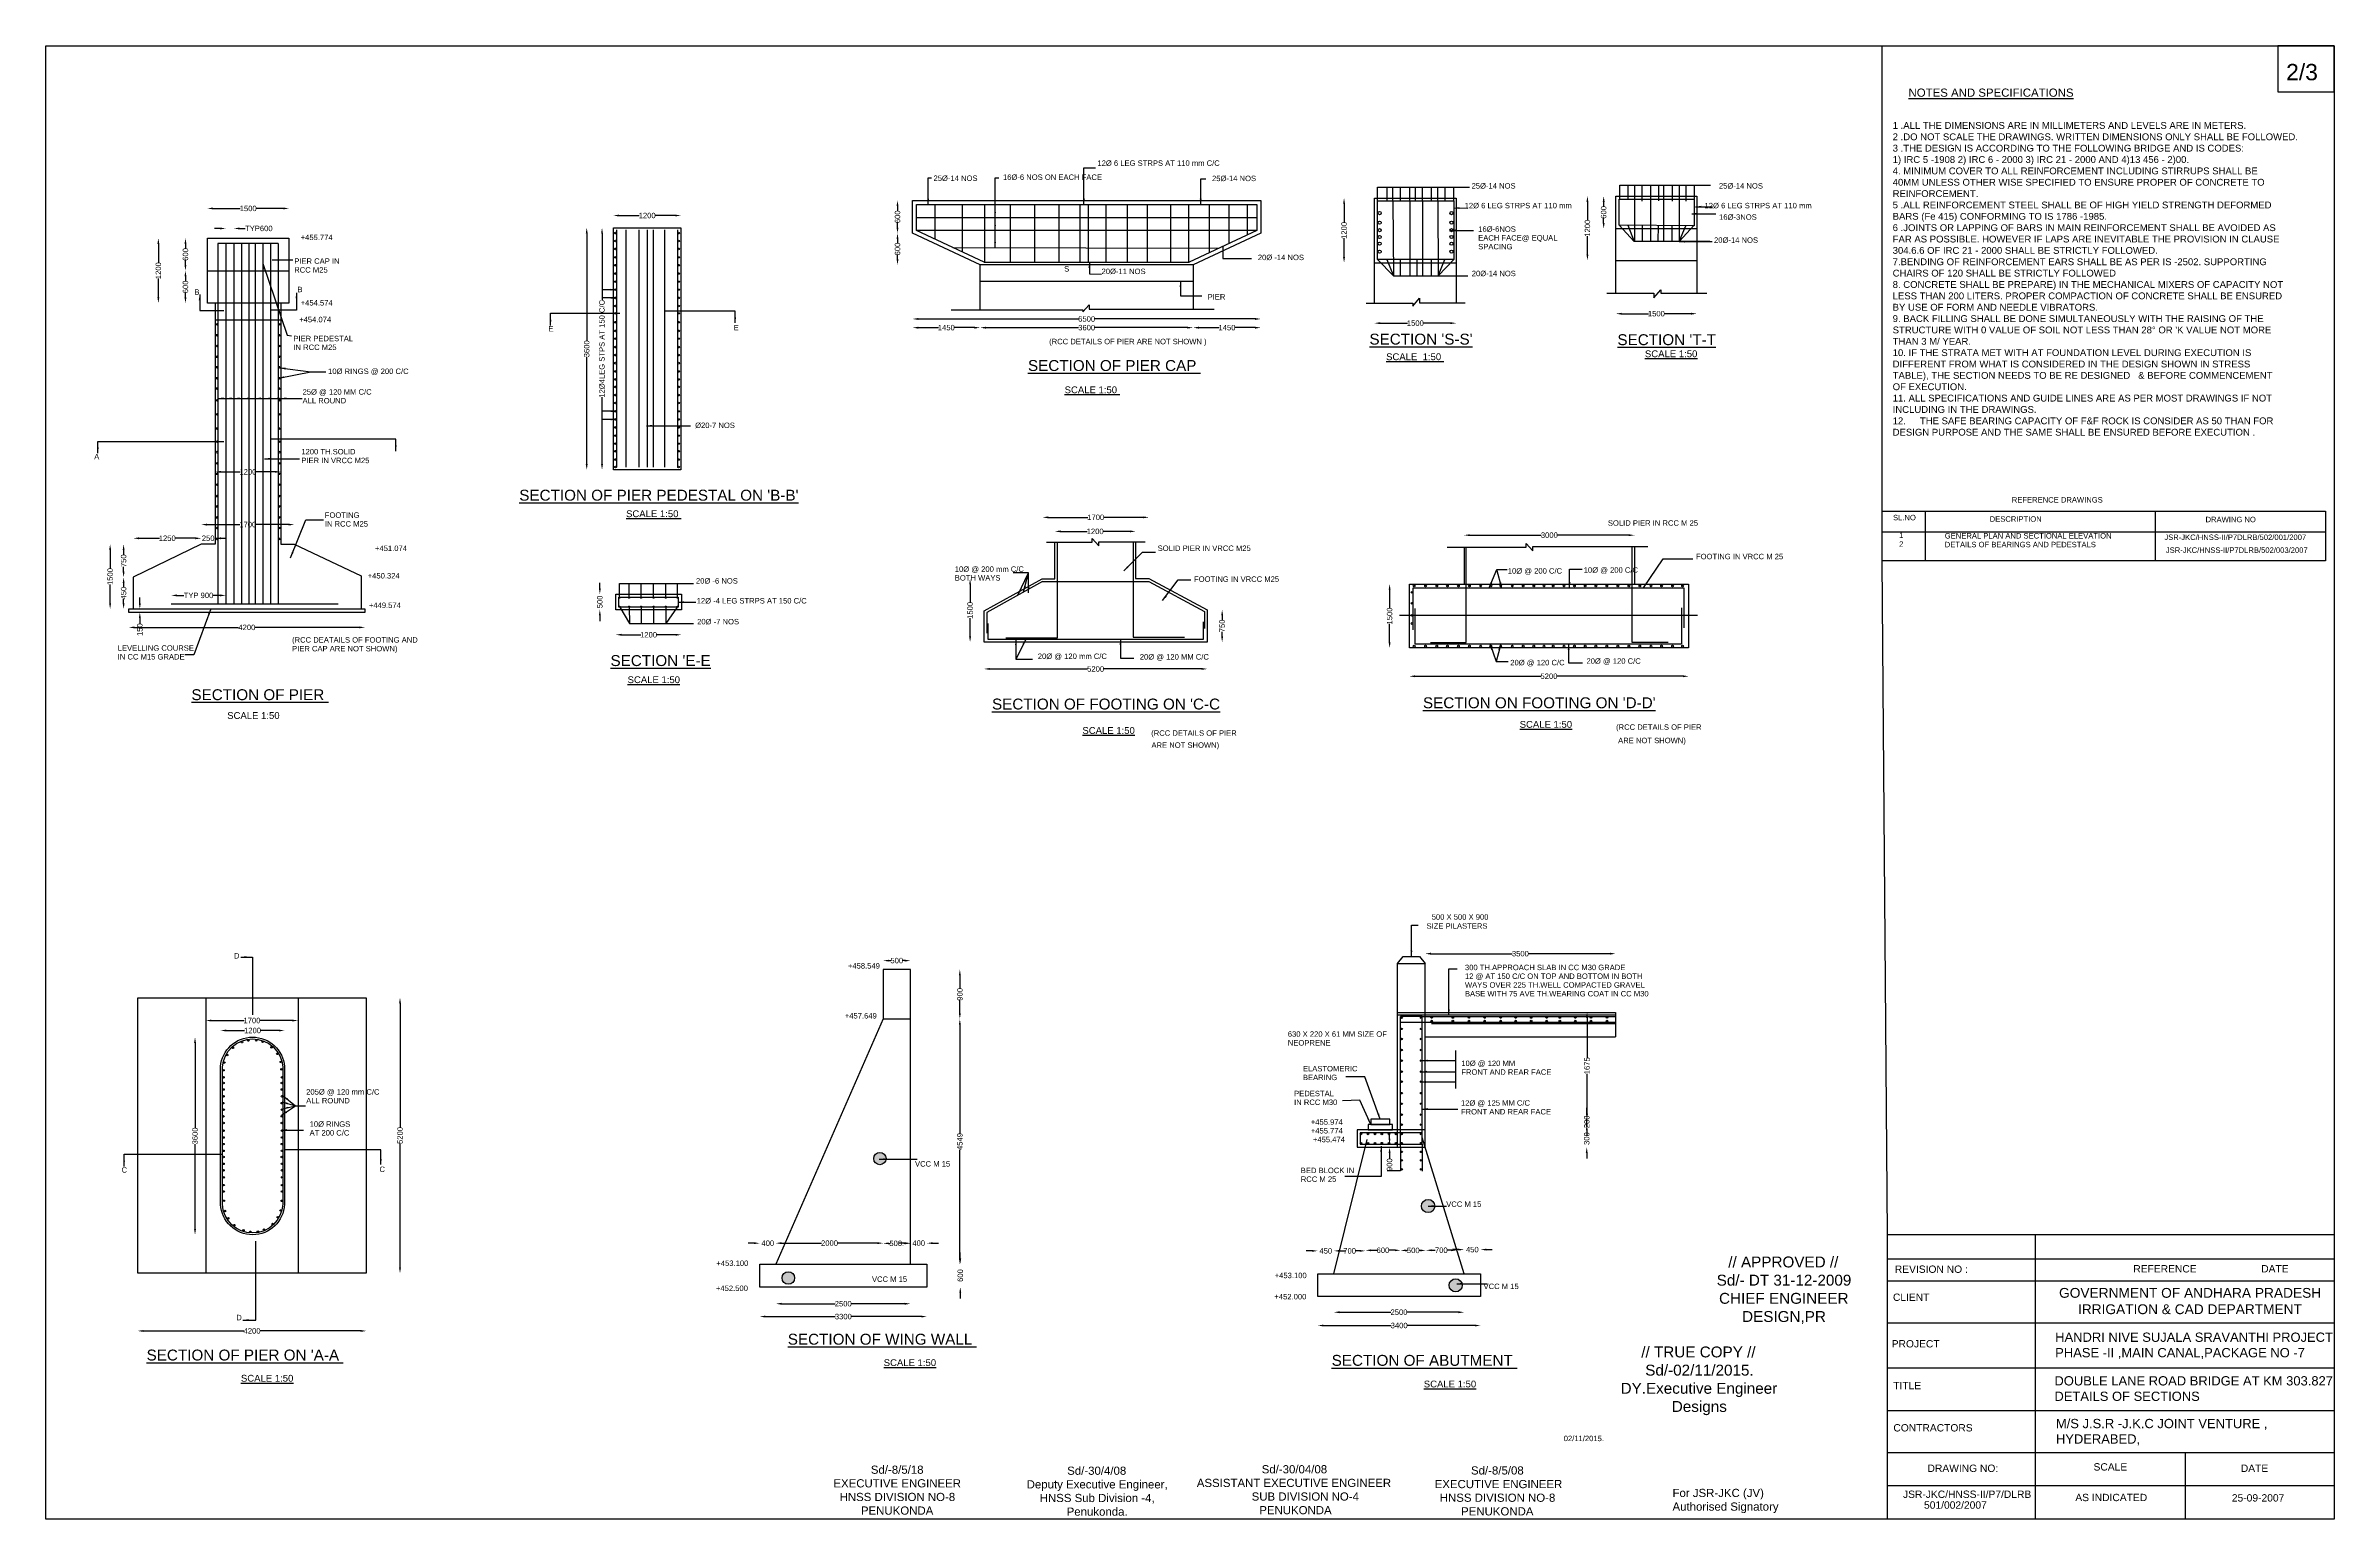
# Model space of a CAD drawing. Header units: millimetres. Extents: x -29137 to 12827, y 59507 to 86532.
import ezdxf

# ---------------------------------------------------------------- set-up
doc = ezdxf.new("R2010")
doc.units = ezdxf.units.MM
doc.header["$MEASUREMENT"] = 0
for name, color, linetype in [('DIMENSION', 7, 'Continuous'), ('DRAWING', 2, 'Continuous'), ('TEXT', 7, 'Continuous')]:
    doc.layers.add(name, color=color, linetype=linetype)
doc.styles.get("Standard").update_dxf_attribs({"font": 'arial.ttf', "height": 100})
doc.dimstyles.get("Standard").update_dxf_attribs({"dimtxt": 100, "dimasz": 105, "dimexe": 0.18, "dimexo": 0.0625, "dimgap": 0.09, "dimtad": 0, "dimdec": 0, "dimzin": 0, "dimdsep": 46, "dimtxsty": 'Standard', "dimcen": 0.09, "dimse1": 1, "dimse2": 1, "dimadec": 0, "dimazin": 0, "dimtfac": 1, "dimtdec": 0, "dimtofl": 0, "dimtmove": 0, "dimatfit": 3, "dimfxl": 1, "dimtolj": 1, "dimtzin": 0, "dimarcsym": 0})
pattern_1 = [(50, (0, 0), (35.863009, -3.137607), [3.75, -41.25]), (355, (0, 0), (-6.937567, 37.609607), [3, -33]), (100.4514, (2.99, -0.26), (28.925469, 34.471977), [3.18701, -35.057106]), (46.1842, (0, 10), (53.362052, -8.27595), [5.625, -61.875]), (96.6356, (4.447, 9.31), (46.733135, 48.705894), [4.780514, -52.58565]), (351.1842, (0, 10), (46.733097, 48.70593), [4.5, -49.5]), (21, (5, 7.5), (29.845353, -20.130945), [3.75, -41.25]), (326, (5, 7.5), (12.165767, 36.257502), [3, -33]), (71.4514, (7.487, 5.822), (42.011131, 16.126525), [3.18701, -35.057106]), (37.5, (0, 0), (0.6079928, 16.6446927), [0, -32.6, 0, -33.5, 0, -33.125]), (7.5, (0, 0), (13.153477, 19.7205856), [0, -19.1, 0, -31.85, 0, -12.625]), (327.5, (-11.15, 0), (26.6911218, -1.1277436), [0, -12.5, 0, -39, 0, -51.75]), (317.5, (-16.15, 0), (29.1593085, 5.005249), [0, -16.25, 0, -25.9, 0, -36.75])]

# ---------------------------------------------------------------- blocks, each defined once
blk = doc.blocks.new('*D54')
at = {"layer": 'Defpoints', "color": 0, "transparency": 16777216}
for p in [(-24677, 83548), (-26173, 83003), (-24677, 83003)]:
    blk.add_point(p, dxfattribs=at)
at = {"layer": 'TEXT', "color": 0, "lineweight": -2, "transparency": 16777216}
for p, q in [((-26068, 83548), (-25570, 83548)), ((-24782, 83548), (-25280, 83548))]:
    blk.add_line(p, q, dxfattribs=at)
at = {"layer": 'TEXT', "color": 0, "transparency": 16777216}
for points in [[(-26068, 83566), (-26068, 83531), (-26173, 83548)], [(-24782, 83566), (-24782, 83531), (-24677, 83548)]]:
    blk.add_solid(points, dxfattribs=at)
at = {"layer": 'TEXT', "color": 0, "transparency": 16777216, "insert": (-25425, 83548), "char_height": 100, "attachment_point": 5}
blk.add_mtext('\\A1;1500', dxfattribs=at)
blk = doc.blocks.new('*D55')
at = {"layer": 'Defpoints', "color": 0, "transparency": 16777216}
for p in [(-26173, 83003), (-26575, 82407), (-26173, 82407)]:
    blk.add_point(p, dxfattribs=at)
at = {"layer": 'TEXT', "color": 0, "lineweight": -2, "transparency": 16777216}
for p, q in [((-26575, 82898), (-26575, 82815)), ((-26575, 82512), (-26575, 82594))]:
    blk.add_line(p, q, dxfattribs=at)
at = {"layer": 'TEXT', "color": 0, "transparency": 16777216}
for points in [[(-26593, 82898), (-26558, 82898), (-26575, 83003)], [(-26593, 82512), (-26558, 82512), (-26575, 82407)]]:
    blk.add_solid(points, dxfattribs=at)
at = {"layer": 'TEXT', "color": 0, "transparency": 16777216, "insert": (-26575, 82705), "char_height": 100, "attachment_point": 5, "rotation": 90}
blk.add_mtext('\\A1;600', dxfattribs=at)
blk = doc.blocks.new('*D56')
at = {"layer": 'Defpoints', "color": 0, "transparency": 16777216}
for p in [(-26173, 82407), (-26575, 81811), (-26173, 81811)]:
    blk.add_point(p, dxfattribs=at)
at = {"layer": 'TEXT', "color": 0, "lineweight": -2, "transparency": 16777216}
for p, q in [((-26575, 82302), (-26575, 82219)), ((-26575, 81916), (-26575, 81998))]:
    blk.add_line(p, q, dxfattribs=at)
at = {"layer": 'TEXT', "color": 0, "transparency": 16777216}
for points in [[(-26593, 82302), (-26558, 82302), (-26575, 82407)], [(-26593, 81916), (-26558, 81916), (-26575, 81811)]]:
    blk.add_solid(points, dxfattribs=at)
at = {"layer": 'TEXT', "color": 0, "transparency": 16777216, "insert": (-26575, 82109), "char_height": 100, "attachment_point": 5, "rotation": 90}
blk.add_mtext('\\A1;600', dxfattribs=at)
blk = doc.blocks.new('*D57')
at = {"layer": 'Defpoints', "color": 0, "transparency": 16777216}
for p in [(-26173, 83003), (-27072, 81811), (-26173, 81811)]:
    blk.add_point(p, dxfattribs=at)
at = {"layer": 'TEXT', "color": 0, "lineweight": -2, "transparency": 16777216}
for p, q in [((-27072, 82898), (-27072, 82551)), ((-27072, 81916), (-27072, 82262))]:
    blk.add_line(p, q, dxfattribs=at)
at = {"layer": 'TEXT', "color": 0, "transparency": 16777216}
for points in [[(-27090, 82898), (-27055, 82898), (-27072, 83003)], [(-27090, 81916), (-27055, 81916), (-27072, 81811)]]:
    blk.add_solid(points, dxfattribs=at)
at = {"layer": 'TEXT', "color": 0, "transparency": 16777216, "insert": (-27072, 82407), "char_height": 100, "attachment_point": 5, "rotation": 90}
blk.add_mtext('\\A1;1200', dxfattribs=at)
blk = doc.blocks.new('*D58')
at = {"layer": 'Defpoints', "color": 0, "transparency": 16777216}
for p in [(-25688, 83181), (-25834, 82904), (-25688, 82904)]:
    blk.add_point(p, dxfattribs=at)
at = {"layer": 'TEXT', "color": 0, "lineweight": -2, "transparency": 16777216}
for p, q in [((-25939, 83181), (-26044, 83181)), ((-25583, 83181), (-25478, 83181))]:
    blk.add_line(p, q, dxfattribs=at)
at = {"layer": 'TEXT', "color": 0, "transparency": 16777216}
for points in [[(-25939, 83198), (-25939, 83163), (-25834, 83181)], [(-25583, 83198), (-25583, 83163), (-25688, 83181)]]:
    blk.add_solid(points, dxfattribs=at)
at = {"layer": 'TEXT', "color": 0, "transparency": 16777216, "insert": (-25230, 83181), "char_height": 100, "attachment_point": 5}
blk.add_mtext('\\A1;TYP600', dxfattribs=at)
blk = doc.blocks.new('*D59')
at = {"layer": 'Defpoints', "color": 0, "transparency": 16777216}
for p in [(-26287, 77499), (-26287, 77390), (-27532, 76784)]:
    blk.add_point(p, dxfattribs=at)
at = {"layer": 'TEXT', "color": 0, "lineweight": -2, "transparency": 16777216}
for p, q in [((-27427, 77499), (-27054, 77499)), ((-26392, 77499), (-26765, 77499))]:
    blk.add_line(p, q, dxfattribs=at)
at = {"layer": 'TEXT', "color": 0, "transparency": 16777216}
for points in [[(-27427, 77516), (-27427, 77481), (-27532, 77499)], [(-26392, 77516), (-26392, 77481), (-26287, 77499)]]:
    blk.add_solid(points, dxfattribs=at)
at = {"layer": 'TEXT', "color": 0, "transparency": 16777216, "insert": (-26909, 77499), "char_height": 100, "attachment_point": 5}
blk.add_mtext('\\A1;1250', dxfattribs=at)
blk = doc.blocks.new('*D60')
at = {"layer": 'Defpoints', "color": 0, "transparency": 16777216}
for p in [(-26287, 77390), (-26031, 77499), (-26031, 77390)]:
    blk.add_point(p, dxfattribs=at)
at = {"layer": 'TEXT', "color": 0, "lineweight": -2, "transparency": 16777216}
for p, q in [((-26392, 77499), (-26497, 77499)), ((-25926, 77499), (-25821, 77499))]:
    blk.add_line(p, q, dxfattribs=at)
at = {"layer": 'TEXT', "color": 0, "transparency": 16777216}
for points in [[(-26392, 77516), (-26392, 77481), (-26287, 77499)], [(-25926, 77516), (-25926, 77481), (-26031, 77499)]]:
    blk.add_solid(points, dxfattribs=at)
at = {"layer": 'TEXT', "color": 0, "transparency": 16777216, "insert": (-26159, 77499), "char_height": 100, "attachment_point": 5}
blk.add_mtext('\\A1;250', dxfattribs=at)
blk = doc.blocks.new('*D61')
at = {"layer": 'Defpoints', "color": 0, "transparency": 16777216}
for p in [(-24580, 77750), (-26287, 77390), (-24580, 77390)]:
    blk.add_point(p, dxfattribs=at)
at = {"layer": 'TEXT', "color": 0, "lineweight": -2, "transparency": 16777216}
for p, q in [((-26182, 77750), (-25578, 77750)), ((-24685, 77750), (-25289, 77750))]:
    blk.add_line(p, q, dxfattribs=at)
at = {"layer": 'TEXT', "color": 0, "transparency": 16777216}
for points in [[(-26182, 77767), (-26182, 77732), (-26287, 77750)], [(-24685, 77767), (-24685, 77732), (-24580, 77750)]]:
    blk.add_solid(points, dxfattribs=at)
at = {"layer": 'TEXT', "color": 0, "transparency": 16777216, "insert": (-25433, 77750), "char_height": 100, "attachment_point": 5}
blk.add_mtext('\\A1;1700', dxfattribs=at)
blk = doc.blocks.new('*D62')
at = {"layer": 'Defpoints', "color": 0, "transparency": 16777216}
for p in [(-27615, 76139), (-23283, 76139), (-27615, 75864)]:
    blk.add_point(p, dxfattribs=at)
at = {"layer": 'TEXT', "color": 0, "lineweight": -2, "transparency": 16777216}
for p, q in [((-27510, 75864), (-25600, 75864)), ((-23388, 75864), (-25298, 75864))]:
    blk.add_line(p, q, dxfattribs=at)
at = {"layer": 'TEXT', "color": 0, "transparency": 16777216}
for points in [[(-27510, 75882), (-27510, 75847), (-27615, 75864)], [(-23388, 75882), (-23388, 75847), (-23283, 75864)]]:
    blk.add_solid(points, dxfattribs=at)
at = {"layer": 'TEXT', "color": 0, "transparency": 16777216, "insert": (-25449, 75864), "char_height": 100, "attachment_point": 5}
blk.add_mtext('\\A1;4200', dxfattribs=at)
blk = doc.blocks.new('*D63')
at = {"layer": 'Defpoints', "color": 0, "transparency": 16777216}
for p in [(-27412, 76203), (-27412, 76139), (-27412, 76139)]:
    blk.add_point(p, dxfattribs=at)
at = {"layer": 'TEXT', "color": 0, "lineweight": -2, "transparency": 16777216}
for p, q in [((-27412, 76308), (-27412, 76413)), ((-27412, 76034), (-27412, 75929))]:
    blk.add_line(p, q, dxfattribs=at)
at = {"layer": 'TEXT', "color": 0, "transparency": 16777216}
for points in [[(-27429, 76308), (-27394, 76308), (-27412, 76203)], [(-27429, 76034), (-27394, 76034), (-27412, 76139)]]:
    blk.add_solid(points, dxfattribs=at)
at = {"layer": 'TEXT', "color": 0, "transparency": 16777216, "insert": (-27412, 75823), "char_height": 100, "attachment_point": 5, "rotation": 90}
blk.add_mtext('\\A1;150', dxfattribs=at)
blk = doc.blocks.new('*D64')
at = {"layer": 'Defpoints', "color": 0, "transparency": 16777216}
for p in [(-27709, 76784), (-27532, 76784), (-27532, 76203)]:
    blk.add_point(p, dxfattribs=at)
at = {"layer": 'TEXT', "color": 0, "lineweight": -2, "transparency": 16777216}
for p, q in [((-27709, 76679), (-27709, 76606)), ((-27709, 76308), (-27709, 76381))]:
    blk.add_line(p, q, dxfattribs=at)
at = {"layer": 'TEXT', "color": 0, "transparency": 16777216}
for points in [[(-27727, 76679), (-27692, 76679), (-27709, 76784)], [(-27727, 76308), (-27692, 76308), (-27709, 76203)]]:
    blk.add_solid(points, dxfattribs=at)
at = {"layer": 'TEXT', "color": 0, "transparency": 16777216, "insert": (-27709, 76493), "char_height": 100, "attachment_point": 5, "rotation": 90}
blk.add_mtext('\\A1;450', dxfattribs=at)
blk = doc.blocks.new('*D65')
at = {"layer": 'Defpoints', "color": 0, "transparency": 16777216}
for p in [(-27709, 77390), (-26287, 77390), (-27532, 76784)]:
    blk.add_point(p, dxfattribs=at)
at = {"layer": 'TEXT', "color": 0, "lineweight": -2, "transparency": 16777216}
for p, q in [((-27709, 77285), (-27709, 77197)), ((-27709, 76889), (-27709, 76977))]:
    blk.add_line(p, q, dxfattribs=at)
at = {"layer": 'TEXT', "color": 0, "transparency": 16777216}
for points in [[(-27727, 77285), (-27692, 77285), (-27709, 77390)], [(-27727, 76889), (-27692, 76889), (-27709, 76784)]]:
    blk.add_solid(points, dxfattribs=at)
at = {"layer": 'TEXT', "color": 0, "transparency": 16777216, "insert": (-27709, 77087), "char_height": 100, "attachment_point": 5, "rotation": 90}
blk.add_mtext('\\A1;750', dxfattribs=at)
blk = doc.blocks.new('*D66')
at = {"layer": 'Defpoints', "color": 0, "transparency": 16777216}
for p in [(-26031, 77390), (-27957, 76203), (-26031, 76203)]:
    blk.add_point(p, dxfattribs=at)
at = {"layer": 'TEXT', "color": 0, "lineweight": -2, "transparency": 16777216}
for p, q in [((-27957, 77285), (-27957, 76941)), ((-27957, 76308), (-27957, 76652))]:
    blk.add_line(p, q, dxfattribs=at)
at = {"layer": 'TEXT', "color": 0, "transparency": 16777216}
for points in [[(-27974, 77285), (-27939, 77285), (-27957, 77390)], [(-27974, 76308), (-27939, 76308), (-27957, 76203)]]:
    blk.add_solid(points, dxfattribs=at)
at = {"layer": 'TEXT', "color": 0, "transparency": 16777216, "insert": (-27957, 76797), "char_height": 100, "attachment_point": 5, "rotation": 90}
blk.add_mtext('\\A1;1500', dxfattribs=at)
blk = doc.blocks.new('*D67')
at = {"layer": 'Defpoints', "color": 0, "transparency": 16777216}
for p in [(-26031, 78717), (-24828, 78717), (-24828, 78717)]:
    blk.add_point(p, dxfattribs=at)
at = {"layer": 'TEXT', "color": 0, "lineweight": -2, "transparency": 16777216}
for p, q in [((-25926, 78717), (-25574, 78717)), ((-24933, 78717), (-25285, 78717))]:
    blk.add_line(p, q, dxfattribs=at)
at = {"layer": 'TEXT', "color": 0, "transparency": 16777216}
for points in [[(-25926, 78735), (-25926, 78700), (-26031, 78717)], [(-24933, 78735), (-24933, 78700), (-24828, 78717)]]:
    blk.add_solid(points, dxfattribs=at)
at = {"layer": 'TEXT', "color": 0, "transparency": 16777216, "insert": (-25430, 78717), "char_height": 100, "attachment_point": 5}
blk.add_mtext('\\A1;1200', dxfattribs=at)
blk = doc.blocks.new('*D68')
at = {"layer": 'Defpoints', "color": 0, "transparency": 16777216}
for p in [(-25834, 76451), (-26838, 76297), (-25834, 76297)]:
    blk.add_point(p, dxfattribs=at)
at = {"layer": 'TEXT', "color": 0, "lineweight": -2, "transparency": 16777216}
for p, q in [((-26733, 76451), (-26603, 76451)), ((-25939, 76451), (-26069, 76451))]:
    blk.add_line(p, q, dxfattribs=at)
at = {"layer": 'TEXT', "color": 0, "transparency": 16777216}
for points in [[(-26733, 76468), (-26733, 76433), (-26838, 76451)], [(-25939, 76468), (-25939, 76433), (-25834, 76451)]]:
    blk.add_solid(points, dxfattribs=at)
at = {"layer": 'TEXT', "color": 0, "transparency": 16777216, "insert": (-26336, 76451), "char_height": 100, "attachment_point": 5}
blk.add_mtext('\\A1;TYP 900', dxfattribs=at)
blk = doc.blocks.new('*D69')
at = {"layer": 'Defpoints', "color": 0, "transparency": 16777216}
for p in [(-18729, 83194), (-17490, 83418), (-17490, 83194)]:
    blk.add_point(p, dxfattribs=at)
at = {"layer": 'TEXT', "color": 0, "lineweight": -2, "transparency": 16777216}
for p, q in [((-18624, 83418), (-18254, 83418)), ((-17595, 83418), (-17965, 83418))]:
    blk.add_line(p, q, dxfattribs=at)
at = {"layer": 'TEXT', "color": 0, "transparency": 16777216}
for points in [[(-18624, 83436), (-18624, 83401), (-18729, 83418)], [(-17595, 83436), (-17595, 83401), (-17490, 83418)]]:
    blk.add_solid(points, dxfattribs=at)
at = {"layer": 'TEXT', "color": 0, "transparency": 16777216, "insert": (-18109, 83418), "char_height": 100, "attachment_point": 5}
blk.add_mtext('\\A1;1200', dxfattribs=at)
blk = doc.blocks.new('*D70')
at = {"layer": 'Defpoints', "color": 0, "transparency": 16777216}
for p in [(-19217, 83194), (-18729, 83194), (-18729, 78754)]:
    blk.add_point(p, dxfattribs=at)
at = {"layer": 'TEXT', "color": 0, "lineweight": -2, "transparency": 16777216}
for p, q in [((-19217, 83089), (-19217, 81123)), ((-19217, 78859), (-19217, 80825))]:
    blk.add_line(p, q, dxfattribs=at)
at = {"layer": 'TEXT', "color": 0, "transparency": 16777216}
for points in [[(-19235, 83089), (-19200, 83089), (-19217, 83194)], [(-19235, 78859), (-19200, 78859), (-19217, 78754)]]:
    blk.add_solid(points, dxfattribs=at)
at = {"layer": 'TEXT', "color": 0, "transparency": 16777216, "insert": (-19217, 80974), "char_height": 100, "attachment_point": 5, "rotation": 90}
blk.add_mtext('\\A1;3600', dxfattribs=at)
blk = doc.blocks.new('*D71')
at = {"layer": 'Defpoints', "color": 0, "transparency": 16777216}
for p in [(-13243, 83696), (-13518, 83093), (-13243, 83093)]:
    blk.add_point(p, dxfattribs=at)
at = {"layer": 'TEXT', "color": 0, "lineweight": -2, "transparency": 16777216}
for p, q in [((-13518, 83591), (-13518, 83505)), ((-13518, 83198), (-13518, 83284))]:
    blk.add_line(p, q, dxfattribs=at)
at = {"layer": 'TEXT', "color": 0, "transparency": 16777216}
for points in [[(-13536, 83591), (-13501, 83591), (-13518, 83696)], [(-13536, 83198), (-13501, 83198), (-13518, 83093)]]:
    blk.add_solid(points, dxfattribs=at)
at = {"layer": 'TEXT', "color": 0, "transparency": 16777216, "insert": (-13518, 83395), "char_height": 100, "attachment_point": 5, "rotation": 90}
blk.add_mtext('\\A1;600', dxfattribs=at)
blk = doc.blocks.new('*D72')
at = {"layer": 'Defpoints', "color": 0, "transparency": 16777216}
for p in [(-13243, 83093), (-13518, 82515), (-12003, 82515)]:
    blk.add_point(p, dxfattribs=at)
at = {"layer": 'TEXT', "color": 0, "lineweight": -2, "transparency": 16777216}
for p, q in [((-13518, 82988), (-13518, 82915)), ((-13518, 82620), (-13518, 82693))]:
    blk.add_line(p, q, dxfattribs=at)
at = {"layer": 'TEXT', "color": 0, "transparency": 16777216}
for points in [[(-13536, 82988), (-13501, 82988), (-13518, 83093)], [(-13536, 82620), (-13501, 82620), (-13518, 82515)]]:
    blk.add_solid(points, dxfattribs=at)
at = {"layer": 'TEXT', "color": 0, "transparency": 16777216, "insert": (-13518, 82804), "char_height": 100, "attachment_point": 5, "rotation": 90}
blk.add_mtext('\\A1;600', dxfattribs=at)
blk = doc.blocks.new('*D73')
at = {"layer": 'Defpoints', "color": 0, "transparency": 16777216}
for p in [(-13243, 83093), (-6857, 83093), (-6857, 81521)]:
    blk.add_point(p, dxfattribs=at)
at = {"layer": 'TEXT', "color": 0, "lineweight": -2, "transparency": 16777216}
for p, q in [((-13138, 81521), (-10200, 81521)), ((-6962, 81521), (-9901, 81521))]:
    blk.add_line(p, q, dxfattribs=at)
at = {"layer": 'TEXT', "color": 0, "transparency": 16777216}
for points in [[(-13138, 81539), (-13138, 81504), (-13243, 81521)], [(-6962, 81539), (-6962, 81504), (-6857, 81521)]]:
    blk.add_solid(points, dxfattribs=at)
at = {"layer": 'TEXT', "color": 0, "transparency": 16777216, "insert": (-10050, 81521), "char_height": 100, "attachment_point": 5}
blk.add_mtext('\\A1;6500', dxfattribs=at)
blk = doc.blocks.new('*D74')
at = {"layer": 'Defpoints', "color": 0, "transparency": 16777216}
for p in [(-13243, 83093), (-12003, 82515), (-12003, 81362)]:
    blk.add_point(p, dxfattribs=at)
at = {"layer": 'TEXT', "color": 0, "lineweight": -2, "transparency": 16777216}
for p, q in [((-13138, 81362), (-12768, 81362)), ((-12108, 81362), (-12479, 81362))]:
    blk.add_line(p, q, dxfattribs=at)
at = {"layer": 'TEXT', "color": 0, "transparency": 16777216}
for points in [[(-13138, 81379), (-13138, 81344), (-13243, 81362)], [(-12108, 81379), (-12108, 81344), (-12003, 81362)]]:
    blk.add_solid(points, dxfattribs=at)
at = {"layer": 'TEXT', "color": 0, "transparency": 16777216, "insert": (-12623, 81362), "char_height": 100, "attachment_point": 5}
blk.add_mtext('\\A1;1450', dxfattribs=at)
blk = doc.blocks.new('*D75')
at = {"layer": 'Defpoints', "color": 0, "transparency": 16777216}
for p in [(-12003, 82515), (-8098, 82515), (-8098, 81362)]:
    blk.add_point(p, dxfattribs=at)
at = {"layer": 'TEXT', "color": 0, "lineweight": -2, "transparency": 16777216}
for p, q in [((-11898, 81362), (-10199, 81362)), ((-8203, 81362), (-9901, 81362))]:
    blk.add_line(p, q, dxfattribs=at)
at = {"layer": 'TEXT', "color": 0, "transparency": 16777216}
for points in [[(-11898, 81379), (-11898, 81344), (-12003, 81362)], [(-8203, 81379), (-8203, 81344), (-8098, 81362)]]:
    blk.add_solid(points, dxfattribs=at)
at = {"layer": 'TEXT', "color": 0, "transparency": 16777216, "insert": (-10050, 81362), "char_height": 100, "attachment_point": 5}
blk.add_mtext('\\A1;3600', dxfattribs=at)
blk = doc.blocks.new('*D76')
at = {"layer": 'Defpoints', "color": 0, "transparency": 16777216}
for p in [(-6857, 83093), (-8098, 82515), (-6857, 81362)]:
    blk.add_point(p, dxfattribs=at)
at = {"layer": 'TEXT', "color": 0, "lineweight": -2, "transparency": 16777216}
for p, q in [((-7993, 81362), (-7622, 81362)), ((-6962, 81362), (-7333, 81362))]:
    blk.add_line(p, q, dxfattribs=at)
at = {"layer": 'TEXT', "color": 0, "transparency": 16777216}
for points in [[(-7993, 81379), (-7993, 81344), (-8098, 81362)], [(-6962, 81379), (-6962, 81344), (-6857, 81362)]]:
    blk.add_solid(points, dxfattribs=at)
at = {"layer": 'TEXT', "color": 0, "transparency": 16777216, "insert": (-7477, 81362), "char_height": 100, "attachment_point": 5}
blk.add_mtext('\\A1;1450', dxfattribs=at)
blk = doc.blocks.new('*D77')
at = {"layer": 'Defpoints', "color": 0, "transparency": 16777216}
for p in [(-4773, 83739), (-5330, 82552), (-4773, 82552)]:
    blk.add_point(p, dxfattribs=at)
at = {"layer": 'TEXT', "color": 0, "lineweight": -2, "transparency": 16777216}
for p, q in [((-5330, 83634), (-5330, 83290)), ((-5330, 82657), (-5330, 83001))]:
    blk.add_line(p, q, dxfattribs=at)
at = {"layer": 'TEXT', "color": 0, "transparency": 16777216}
for points in [[(-5348, 83634), (-5313, 83634), (-5330, 83739)], [(-5348, 82657), (-5313, 82657), (-5330, 82552)]]:
    blk.add_solid(points, dxfattribs=at)
at = {"layer": 'TEXT', "color": 0, "transparency": 16777216, "insert": (-5330, 83145), "char_height": 100, "attachment_point": 5, "rotation": 90}
blk.add_mtext('\\A1;1200', dxfattribs=at)
blk = doc.blocks.new('*D78')
at = {"layer": 'Defpoints', "color": 0, "transparency": 16777216}
for p in [(-4773, 81812), (-3274, 81812), (-3274, 81444)]:
    blk.add_point(p, dxfattribs=at)
at = {"layer": 'TEXT', "color": 0, "lineweight": -2, "transparency": 16777216}
for p, q in [((-4668, 81444), (-4168, 81444)), ((-3379, 81444), (-3879, 81444))]:
    blk.add_line(p, q, dxfattribs=at)
at = {"layer": 'TEXT', "color": 0, "transparency": 16777216}
for points in [[(-4668, 81462), (-4668, 81427), (-4773, 81444)], [(-3379, 81462), (-3379, 81427), (-3274, 81444)]]:
    blk.add_solid(points, dxfattribs=at)
at = {"layer": 'TEXT', "color": 0, "transparency": 16777216, "insert": (-4023, 81444), "char_height": 100, "attachment_point": 5}
blk.add_mtext('\\A1;1500', dxfattribs=at)
blk = doc.blocks.new('*D79')
at = {"layer": 'Defpoints', "color": 0, "transparency": 16777216}
for p in [(-349, 83774), (-867, 82595), (-345, 82595)]:
    blk.add_point(p, dxfattribs=at)
at = {"layer": 'TEXT', "color": 0, "lineweight": -2, "transparency": 16777216}
for p, q in [((-867, 83669), (-867, 83329)), ((-867, 82700), (-867, 83040))]:
    blk.add_line(p, q, dxfattribs=at)
at = {"layer": 'TEXT', "color": 0, "transparency": 16777216}
for points in [[(-885, 83669), (-850, 83669), (-867, 83774)], [(-885, 82700), (-850, 82700), (-867, 82595)]]:
    blk.add_solid(points, dxfattribs=at)
at = {"layer": 'TEXT', "color": 0, "transparency": 16777216, "insert": (-867, 83185), "char_height": 100, "attachment_point": 5, "rotation": 90}
blk.add_mtext('\\A1;1200', dxfattribs=at)
blk = doc.blocks.new('*D80')
at = {"layer": 'Defpoints', "color": 0, "transparency": 16777216}
for p in [(-349, 83774), (-570, 83178), (-345, 83178)]:
    blk.add_point(p, dxfattribs=at)
at = {"layer": 'TEXT', "color": 0, "lineweight": -2, "transparency": 16777216}
for p, q in [((-570, 83669), (-570, 83587)), ((-570, 83283), (-570, 83366))]:
    blk.add_line(p, q, dxfattribs=at)
at = {"layer": 'TEXT', "color": 0, "transparency": 16777216}
for points in [[(-587, 83669), (-552, 83669), (-570, 83774)], [(-587, 83283), (-552, 83283), (-570, 83178)]]:
    blk.add_solid(points, dxfattribs=at)
at = {"layer": 'TEXT', "color": 0, "transparency": 16777216, "insert": (-570, 83476), "char_height": 100, "attachment_point": 5, "rotation": 90}
blk.add_mtext('\\A1;600', dxfattribs=at)
blk = doc.blocks.new('*D81')
at = {"layer": 'Defpoints', "color": 0, "transparency": 16777216}
for p in [(-4495, 76660), (-4133, 76660), (-4133, 75487)]:
    blk.add_point(p, dxfattribs=at)
at = {"layer": 'TEXT', "color": 0, "lineweight": -2, "transparency": 16777216}
for p, q in [((-4495, 76555), (-4495, 76218)), ((-4495, 75592), (-4495, 75929))]:
    blk.add_line(p, q, dxfattribs=at)
at = {"layer": 'TEXT', "color": 0, "transparency": 16777216}
for points in [[(-4512, 76555), (-4477, 76555), (-4495, 76660)], [(-4512, 75592), (-4477, 75592), (-4495, 75487)]]:
    blk.add_solid(points, dxfattribs=at)
at = {"layer": 'TEXT', "color": 0, "transparency": 16777216, "insert": (-4495, 76073), "char_height": 100, "attachment_point": 5, "rotation": 90}
blk.add_mtext('\\A1;1500', dxfattribs=at)
blk = doc.blocks.new('*D82')
at = {"layer": 'Defpoints', "color": 0, "transparency": 16777216}
for p in [(-4133, 75487), (988, 75487), (988, 74968)]:
    blk.add_point(p, dxfattribs=at)
at = {"layer": 'TEXT', "color": 0, "lineweight": -2, "transparency": 16777216}
for p, q in [((-4028, 74968), (-1722, 74968)), ((883, 74968), (-1423, 74968))]:
    blk.add_line(p, q, dxfattribs=at)
at = {"layer": 'TEXT', "color": 0, "transparency": 16777216}
for points in [[(-4028, 74985), (-4028, 74950), (-4133, 74968)], [(883, 74985), (883, 74950), (988, 74968)]]:
    blk.add_solid(points, dxfattribs=at)
at = {"layer": 'TEXT', "color": 0, "transparency": 16777216, "insert": (-1573, 74968), "char_height": 100, "attachment_point": 5}
blk.add_mtext('\\A1;5200', dxfattribs=at)
blk = doc.blocks.new('*D83')
at = {"layer": 'Defpoints', "color": 0, "transparency": 16777216}
for p in [(-4, 77556), (-3129, 76660), (-4, 76660)]:
    blk.add_point(p, dxfattribs=at)
at = {"layer": 'TEXT', "color": 0, "lineweight": -2, "transparency": 16777216}
for p, q in [((-3024, 77556), (-1716, 77556)), ((-109, 77556), (-1417, 77556))]:
    blk.add_line(p, q, dxfattribs=at)
at = {"layer": 'TEXT', "color": 0, "transparency": 16777216}
for points in [[(-3024, 77573), (-3024, 77538), (-3129, 77556)], [(-109, 77573), (-109, 77538), (-4, 77556)]]:
    blk.add_solid(points, dxfattribs=at)
at = {"layer": 'TEXT', "color": 0, "transparency": 16777216, "insert": (-1566, 77556), "char_height": 100, "attachment_point": 5}
blk.add_mtext('\\A1;3000', dxfattribs=at)
blk = doc.blocks.new('*D84')
at = {"layer": 'Defpoints', "color": 0, "transparency": 16777216}
for p in [(-10634, 77430), (-9153, 77625), (-9153, 77432)]:
    blk.add_point(p, dxfattribs=at)
at = {"layer": 'TEXT', "color": 0, "lineweight": -2, "transparency": 16777216}
for p, q in [((-10529, 77625), (-10038, 77625)), ((-9258, 77625), (-9749, 77625))]:
    blk.add_line(p, q, dxfattribs=at)
at = {"layer": 'TEXT', "color": 0, "transparency": 16777216}
for points in [[(-10529, 77643), (-10529, 77608), (-10634, 77625)], [(-9258, 77643), (-9258, 77608), (-9153, 77625)]]:
    blk.add_solid(points, dxfattribs=at)
at = {"layer": 'TEXT', "color": 0, "transparency": 16777216, "insert": (-9894, 77625), "char_height": 100, "attachment_point": 5}
blk.add_mtext('\\A1;1200', dxfattribs=at)
blk = doc.blocks.new('*D85')
at = {"layer": 'Defpoints', "color": 0, "transparency": 16777216}
for p in [(-8907, 77883), (-10860, 76707), (-8907, 76707)]:
    blk.add_point(p, dxfattribs=at)
at = {"layer": 'TEXT', "color": 0, "lineweight": -2, "transparency": 16777216}
for p, q in [((-10755, 77883), (-10028, 77883)), ((-9012, 77883), (-9739, 77883))]:
    blk.add_line(p, q, dxfattribs=at)
at = {"layer": 'TEXT', "color": 0, "transparency": 16777216}
for points in [[(-10755, 77900), (-10755, 77865), (-10860, 77883)], [(-9012, 77900), (-9012, 77865), (-8907, 77883)]]:
    blk.add_solid(points, dxfattribs=at)
at = {"layer": 'TEXT', "color": 0, "transparency": 16777216, "insert": (-9884, 77883), "char_height": 100, "attachment_point": 5}
blk.add_mtext('\\A1;1700', dxfattribs=at)
blk = doc.blocks.new('*D86')
at = {"layer": 'Defpoints', "color": 0, "transparency": 16777216}
for p in [(-10634, 76757), (-12188, 75595), (-10634, 75595)]:
    blk.add_point(p, dxfattribs=at)
at = {"layer": 'TEXT', "color": 0, "lineweight": -2, "transparency": 16777216}
for p, q in [((-12188, 76652), (-12188, 76321)), ((-12188, 75700), (-12188, 76031))]:
    blk.add_line(p, q, dxfattribs=at)
at = {"layer": 'TEXT', "color": 0, "transparency": 16777216}
for points in [[(-12205, 76652), (-12170, 76652), (-12188, 76757)], [(-12205, 75700), (-12170, 75700), (-12188, 75595)]]:
    blk.add_solid(points, dxfattribs=at)
at = {"layer": 'TEXT', "color": 0, "transparency": 16777216, "insert": (-12188, 76176), "char_height": 100, "attachment_point": 5, "rotation": 90}
blk.add_mtext('\\A1;1500', dxfattribs=at)
blk = doc.blocks.new('*D87')
at = {"layer": 'Defpoints', "color": 0, "transparency": 16777216}
for p in [(-7838, 76189), (-7838, 75595), (-7566, 75595)]:
    blk.add_point(p, dxfattribs=at)
at = {"layer": 'TEXT', "color": 0, "lineweight": -2, "transparency": 16777216}
for p, q in [((-7566, 76084), (-7566, 76002)), ((-7566, 75700), (-7566, 75782))]:
    blk.add_line(p, q, dxfattribs=at)
at = {"layer": 'TEXT', "color": 0, "transparency": 16777216}
for points in [[(-7583, 76084), (-7548, 76084), (-7566, 76189)], [(-7583, 75700), (-7548, 75700), (-7566, 75595)]]:
    blk.add_solid(points, dxfattribs=at)
at = {"layer": 'TEXT', "color": 0, "transparency": 16777216, "insert": (-7566, 75892), "char_height": 100, "attachment_point": 5, "rotation": 90}
blk.add_mtext('\\A1;750', dxfattribs=at)
blk = doc.blocks.new('*D88')
at = {"layer": 'Defpoints', "color": 0, "transparency": 16777216}
for p in [(-11932, 75595), (-7838, 75595), (-7838, 75102)]:
    blk.add_point(p, dxfattribs=at)
at = {"layer": 'TEXT', "color": 0, "lineweight": -2, "transparency": 16777216}
for p, q in [((-11827, 75102), (-10034, 75102)), ((-7943, 75102), (-9736, 75102))]:
    blk.add_line(p, q, dxfattribs=at)
at = {"layer": 'TEXT', "color": 0, "transparency": 16777216}
for points in [[(-11827, 75120), (-11827, 75085), (-11932, 75102)], [(-7943, 75120), (-7943, 75085), (-7838, 75102)]]:
    blk.add_solid(points, dxfattribs=at)
at = {"layer": 'TEXT', "color": 0, "transparency": 16777216, "insert": (-9885, 75102), "char_height": 100, "attachment_point": 5}
blk.add_mtext('\\A1;5200', dxfattribs=at)
blk = doc.blocks.new('*D89')
at = {"layer": 'Defpoints', "color": 0, "transparency": 16777216}
for p in [(-18684, 76474), (-18977, 76190), (-18666, 76190)]:
    blk.add_point(p, dxfattribs=at)
at = {"layer": 'TEXT', "color": 0, "lineweight": -2, "transparency": 16777216}
for p, q in [((-18977, 76579), (-18977, 76684)), ((-18977, 76085), (-18977, 75980))]:
    blk.add_line(p, q, dxfattribs=at)
at = {"layer": 'TEXT', "color": 0, "transparency": 16777216}
for points in [[(-18994, 76579), (-18959, 76579), (-18977, 76474)], [(-18994, 76085), (-18959, 76085), (-18977, 76190)]]:
    blk.add_solid(points, dxfattribs=at)
at = {"layer": 'TEXT', "color": 0, "transparency": 16777216, "insert": (-18977, 76332), "char_height": 100, "attachment_point": 5, "rotation": 90}
blk.add_mtext('\\A1;500', dxfattribs=at)
blk = doc.blocks.new('*D90')
at = {"layer": 'Defpoints', "color": 0, "transparency": 16777216}
for p in [(-18684, 76190), (-17482, 76190), (-17482, 75729)]:
    blk.add_point(p, dxfattribs=at)
at = {"layer": 'TEXT', "color": 0, "lineweight": -2, "transparency": 16777216}
for p, q in [((-18579, 75729), (-18228, 75729)), ((-17587, 75729), (-17938, 75729))]:
    blk.add_line(p, q, dxfattribs=at)
at = {"layer": 'TEXT', "color": 0, "transparency": 16777216}
for points in [[(-18579, 75747), (-18579, 75712), (-18684, 75729)], [(-17587, 75747), (-17587, 75712), (-17482, 75729)]]:
    blk.add_solid(points, dxfattribs=at)
at = {"layer": 'TEXT', "color": 0, "transparency": 16777216, "insert": (-18083, 75729), "char_height": 100, "attachment_point": 5}
blk.add_mtext('\\A1;1200', dxfattribs=at)
blk = doc.blocks.new('*D91')
at = {"layer": 'Defpoints', "color": 0, "transparency": 16777216}
for p in [(-351, 69880), (-3843, 68804), (-351, 68804)]:
    blk.add_point(p, dxfattribs=at)
at = {"layer": 'TEXT', "color": 0, "lineweight": -2, "transparency": 16777216}
for p, q in [((-3738, 69880), (-2246, 69880)), ((-456, 69880), (-1948, 69880))]:
    blk.add_line(p, q, dxfattribs=at)
at = {"layer": 'TEXT', "color": 0, "transparency": 16777216}
for points in [[(-3738, 69898), (-3738, 69863), (-3843, 69880)], [(-456, 69898), (-456, 69863), (-351, 69880)]]:
    blk.add_solid(points, dxfattribs=at)
at = {"layer": 'TEXT', "color": 0, "transparency": 16777216, "insert": (-2097, 69880), "char_height": 100, "attachment_point": 5}
blk.add_mtext('\\A1;3500', dxfattribs=at)
blk = doc.blocks.new('*D92')
at = {"layer": 'Defpoints', "color": 0, "transparency": 16777216}
for p in [(-4347, 68804), (-4490, 66843), (-874, 66843)]:
    blk.add_point(p, dxfattribs=at)
at = {"layer": 'TEXT', "color": 0, "lineweight": -2, "transparency": 16777216}
for p, q in [((-874, 68699), (-874, 67969)), ((-874, 66948), (-874, 67678))]:
    blk.add_line(p, q, dxfattribs=at)
at = {"layer": 'TEXT', "color": 0, "transparency": 16777216}
for points in [[(-892, 68699), (-857, 68699), (-874, 68804)], [(-892, 66948), (-857, 66948), (-874, 66843)]]:
    blk.add_solid(points, dxfattribs=at)
at = {"layer": 'TEXT', "color": 0, "transparency": 16777216, "insert": (-874, 67824), "char_height": 100, "attachment_point": 5, "rotation": 90}
blk.add_mtext('\\A1;1675', dxfattribs=at)
blk = doc.blocks.new('*D93')
at = {"layer": 'Defpoints', "color": 0, "transparency": 16777216}
for p in [(-4490, 66843), (-4490, 66748), (-879, 66748)]:
    blk.add_point(p, dxfattribs=at)
at = {"layer": 'TEXT', "color": 0, "lineweight": -2, "transparency": 16777216}
for p, q in [((-879, 66948), (-879, 67053)), ((-879, 66643), (-879, 66538))]:
    blk.add_line(p, q, dxfattribs=at)
at = {"layer": 'TEXT', "color": 0, "transparency": 16777216}
for points in [[(-896, 66948), (-861, 66948), (-879, 66843)], [(-896, 66643), (-861, 66643), (-879, 66748)]]:
    blk.add_solid(points, dxfattribs=at)
at = {"layer": 'TEXT', "color": 0, "transparency": 16777216, "insert": (-879, 66796), "char_height": 100, "attachment_point": 5, "rotation": 90}
blk.add_mtext('\\A1;200', dxfattribs=at)
blk = doc.blocks.new('*D94')
at = {"layer": 'Defpoints', "color": 0, "transparency": 16777216}
for p in [(-3843, 66648), (-3843, 66331), (-880, 66331)]:
    blk.add_point(p, dxfattribs=at)
at = {"layer": 'TEXT', "color": 0, "lineweight": -2, "transparency": 16777216}
for p, q in [((-880, 66753), (-880, 66858)), ((-880, 66226), (-880, 66121))]:
    blk.add_line(p, q, dxfattribs=at)
at = {"layer": 'TEXT', "color": 0, "transparency": 16777216}
for points in [[(-898, 66753), (-863, 66753), (-880, 66648)], [(-898, 66226), (-863, 66226), (-880, 66331)]]:
    blk.add_solid(points, dxfattribs=at)
at = {"layer": 'TEXT', "color": 0, "transparency": 16777216, "insert": (-880, 66489), "char_height": 100, "attachment_point": 5, "rotation": 90}
blk.add_mtext('\\A1;300', dxfattribs=at)
blk = doc.blocks.new('*D95')
at = {"layer": 'Defpoints', "color": 0, "transparency": 16777216}
for p in [(-4496, 66331), (-4467, 66385), (-4467, 66331)]:
    blk.add_point(p, dxfattribs=at)
at = {"layer": 'TEXT', "color": 0, "lineweight": -2, "transparency": 16777216}
for p, q in [((-4496, 66490), (-4496, 66595)), ((-4496, 66226), (-4496, 66121))]:
    blk.add_line(p, q, dxfattribs=at)
at = {"layer": 'TEXT', "color": 0, "transparency": 16777216}
for points in [[(-4513, 66490), (-4478, 66490), (-4496, 66385)], [(-4513, 66226), (-4478, 66226), (-4496, 66331)]]:
    blk.add_solid(points, dxfattribs=at)
at = {"layer": 'TEXT', "color": 0, "transparency": 16777216, "insert": (-4496, 66010), "char_height": 100, "attachment_point": 5, "rotation": 90}
blk.add_mtext('\\A1;900', dxfattribs=at)
blk = doc.blocks.new('*D96')
at = {"layer": 'Defpoints', "color": 0, "transparency": 16777216}
for p in [(-5517, 64429), (-5813, 64009), (-5517, 64009)]:
    blk.add_point(p, dxfattribs=at)
at = {"layer": 'TEXT', "color": 0, "lineweight": -2, "transparency": 16777216}
for p, q in [((-5918, 64429), (-6023, 64429)), ((-5412, 64429), (-5307, 64429))]:
    blk.add_line(p, q, dxfattribs=at)
at = {"layer": 'TEXT', "color": 0, "transparency": 16777216}
for points in [[(-5918, 64447), (-5918, 64412), (-5813, 64429)], [(-5412, 64447), (-5412, 64412), (-5517, 64429)]]:
    blk.add_solid(points, dxfattribs=at)
at = {"layer": 'TEXT', "color": 0, "transparency": 16777216, "insert": (-5665, 64429), "char_height": 100, "attachment_point": 5}
blk.add_mtext('\\A1;450', dxfattribs=at)
blk = doc.blocks.new('*D97')
at = {"layer": 'Defpoints', "color": 0, "transparency": 16777216}
for p in [(-2826, 64452), (-3129, 64009), (-2826, 64009)]:
    blk.add_point(p, dxfattribs=at)
at = {"layer": 'TEXT', "color": 0, "lineweight": -2, "transparency": 16777216}
for p, q in [((-3234, 64452), (-3339, 64452)), ((-2721, 64452), (-2616, 64452))]:
    blk.add_line(p, q, dxfattribs=at)
at = {"layer": 'TEXT', "color": 0, "transparency": 16777216}
for points in [[(-3234, 64470), (-3234, 64435), (-3129, 64452)], [(-2721, 64470), (-2721, 64435), (-2826, 64452)]]:
    blk.add_solid(points, dxfattribs=at)
at = {"layer": 'TEXT', "color": 0, "transparency": 16777216, "insert": (-2978, 64452), "char_height": 100, "attachment_point": 5}
blk.add_mtext('\\A1;450', dxfattribs=at)
blk = doc.blocks.new('*D98')
at = {"layer": 'Defpoints', "color": 0, "transparency": 16777216}
for p in [(-4939, 66331), (-4294, 66331), (-4294, 64440)]:
    blk.add_point(p, dxfattribs=at)
at = {"layer": 'TEXT', "color": 0, "lineweight": -2, "transparency": 16777216}
for p, q in [((-4834, 64440), (-4727, 64440)), ((-4399, 64440), (-4506, 64440))]:
    blk.add_line(p, q, dxfattribs=at)
at = {"layer": 'TEXT', "color": 0, "transparency": 16777216}
for points in [[(-4834, 64457), (-4834, 64422), (-4939, 64440)], [(-4399, 64457), (-4399, 64422), (-4294, 64440)]]:
    blk.add_solid(points, dxfattribs=at)
at = {"layer": 'TEXT', "color": 0, "transparency": 16777216, "insert": (-4617, 64440), "char_height": 100, "attachment_point": 5}
blk.add_mtext('\\A1;600', dxfattribs=at)
blk = doc.blocks.new('*D99')
at = {"layer": 'Defpoints', "color": 0, "transparency": 16777216}
for p in [(-4294, 64440), (-3828, 64440), (-3828, 64438)]:
    blk.add_point(p, dxfattribs=at)
at = {"layer": 'TEXT', "color": 0, "lineweight": -2, "transparency": 16777216}
for p, q in [((-4189, 64438), (-4171, 64438)), ((-3933, 64438), (-3950, 64438))]:
    blk.add_line(p, q, dxfattribs=at)
at = {"layer": 'TEXT', "color": 0, "transparency": 16777216}
for points in [[(-4189, 64455), (-4189, 64420), (-4294, 64438)], [(-3933, 64455), (-3933, 64420), (-3828, 64438)]]:
    blk.add_solid(points, dxfattribs=at)
at = {"layer": 'TEXT', "color": 0, "transparency": 16777216, "insert": (-4061, 64438), "char_height": 100, "attachment_point": 5}
blk.add_mtext('\\A1;500', dxfattribs=at)
blk = doc.blocks.new('*D100')
at = {"layer": 'Defpoints', "color": 0, "transparency": 16777216}
for p in [(-3828, 64438), (-3266, 64452), (-3266, 64441)]:
    blk.add_point(p, dxfattribs=at)
at = {"layer": 'TEXT', "color": 0, "lineweight": -2, "transparency": 16777216}
for p, q in [((-3723, 64441), (-3657, 64441)), ((-3371, 64441), (-3437, 64441))]:
    blk.add_line(p, q, dxfattribs=at)
at = {"layer": 'TEXT', "color": 0, "transparency": 16777216}
for points in [[(-3723, 64458), (-3723, 64423), (-3828, 64441)], [(-3371, 64458), (-3371, 64423), (-3266, 64441)]]:
    blk.add_solid(points, dxfattribs=at)
at = {"layer": 'TEXT', "color": 0, "transparency": 16777216, "insert": (-3547, 64441), "char_height": 100, "attachment_point": 5}
blk.add_mtext('\\A1;700', dxfattribs=at)
blk = doc.blocks.new('*D101')
at = {"layer": 'Defpoints', "color": 0, "transparency": 16777216}
for p in [(-5517, 64429), (-5517, 64429), (-4939, 64440)]:
    blk.add_point(p, dxfattribs=at)
at = {"layer": 'TEXT', "color": 0, "lineweight": -2, "transparency": 16777216}
for p, q in [((-5412, 64429), (-5338, 64429)), ((-5044, 64429), (-5118, 64429))]:
    blk.add_line(p, q, dxfattribs=at)
at = {"layer": 'TEXT', "color": 0, "transparency": 16777216}
for points in [[(-5412, 64447), (-5412, 64412), (-5517, 64429)], [(-5044, 64447), (-5044, 64412), (-4939, 64429)]]:
    blk.add_solid(points, dxfattribs=at)
at = {"layer": 'TEXT', "color": 0, "transparency": 16777216, "insert": (-5228, 64429), "char_height": 100, "attachment_point": 5}
blk.add_mtext('\\A1;700', dxfattribs=at)
blk = doc.blocks.new('*D102')
at = {"layer": 'Defpoints', "color": 0, "transparency": 16777216}
for p in [(-5517, 64009), (-3129, 64009), (-3129, 63304)]:
    blk.add_point(p, dxfattribs=at)
at = {"layer": 'TEXT', "color": 0, "lineweight": -2, "transparency": 16777216}
for p, q in [((-5412, 63304), (-4473, 63304)), ((-3234, 63304), (-4173, 63304))]:
    blk.add_line(p, q, dxfattribs=at)
at = {"layer": 'TEXT', "color": 0, "transparency": 16777216}
for points in [[(-5412, 63321), (-5412, 63286), (-5517, 63304)], [(-3234, 63321), (-3234, 63286), (-3129, 63304)]]:
    blk.add_solid(points, dxfattribs=at)
at = {"layer": 'TEXT', "color": 0, "transparency": 16777216, "insert": (-4323, 63304), "char_height": 100, "attachment_point": 5}
blk.add_mtext('\\A1;2500', dxfattribs=at)
blk = doc.blocks.new('*D103')
at = {"layer": 'Defpoints', "color": 0, "transparency": 16777216}
for p in [(-5813, 63593), (-2826, 63593), (-2826, 63060)]:
    blk.add_point(p, dxfattribs=at)
at = {"layer": 'TEXT', "color": 0, "lineweight": -2, "transparency": 16777216}
for p, q in [((-5708, 63060), (-4469, 63060)), ((-2931, 63060), (-4171, 63060))]:
    blk.add_line(p, q, dxfattribs=at)
at = {"layer": 'TEXT', "color": 0, "transparency": 16777216}
for points in [[(-5708, 63078), (-5708, 63043), (-5813, 63060)], [(-2931, 63078), (-2931, 63043), (-2826, 63060)]]:
    blk.add_solid(points, dxfattribs=at)
at = {"layer": 'TEXT', "color": 0, "transparency": 16777216, "insert": (-4320, 63060), "char_height": 100, "attachment_point": 5}
blk.add_mtext('\\A1;3400', dxfattribs=at)
blk = doc.blocks.new('*D104')
at = {"layer": 'Defpoints', "color": 0, "transparency": 16777216}
for p in [(-13281, 69753), (-13783, 69588), (-13281, 69588)]:
    blk.add_point(p, dxfattribs=at)
at = {"layer": 'TEXT', "color": 0, "lineweight": -2, "transparency": 16777216}
for p, q in [((-13678, 69753), (-13642, 69753)), ((-13386, 69753), (-13422, 69753))]:
    blk.add_line(p, q, dxfattribs=at)
at = {"layer": 'TEXT', "color": 0, "transparency": 16777216}
for points in [[(-13678, 69770), (-13678, 69735), (-13783, 69753)], [(-13386, 69770), (-13386, 69735), (-13281, 69753)]]:
    blk.add_solid(points, dxfattribs=at)
at = {"layer": 'TEXT', "color": 0, "transparency": 16777216, "insert": (-13532, 69753), "char_height": 100, "attachment_point": 5}
blk.add_mtext('\\A1;500', dxfattribs=at)
blk = doc.blocks.new('*D105')
at = {"layer": 'Defpoints', "color": 0, "transparency": 16777216}
for p in [(-13281, 69588), (-13281, 68682), (-12375, 68682)]:
    blk.add_point(p, dxfattribs=at)
at = {"layer": 'TEXT', "color": 0, "lineweight": -2, "transparency": 16777216}
for p, q in [((-12375, 69483), (-12375, 69246)), ((-12375, 68787), (-12375, 69025))]:
    blk.add_line(p, q, dxfattribs=at)
at = {"layer": 'TEXT', "color": 0, "transparency": 16777216}
for points in [[(-12393, 69483), (-12358, 69483), (-12375, 69588)], [(-12393, 68787), (-12358, 68787), (-12375, 68682)]]:
    blk.add_solid(points, dxfattribs=at)
at = {"layer": 'TEXT', "color": 0, "transparency": 16777216, "insert": (-12375, 69135), "char_height": 100, "attachment_point": 5, "rotation": 90}
blk.add_mtext('\\A1;900', dxfattribs=at)
blk = doc.blocks.new('*D106')
at = {"layer": 'Defpoints', "color": 0, "transparency": 16777216}
for p in [(-13281, 68682), (-13281, 64188), (-12375, 64188)]:
    blk.add_point(p, dxfattribs=at)
at = {"layer": 'TEXT', "color": 0, "lineweight": -2, "transparency": 16777216}
for p, q in [((-12375, 68577), (-12375, 66587)), ((-12375, 64293), (-12375, 66284))]:
    blk.add_line(p, q, dxfattribs=at)
at = {"layer": 'TEXT', "color": 0, "transparency": 16777216}
for points in [[(-12393, 68577), (-12358, 68577), (-12375, 68682)], [(-12393, 64293), (-12358, 64293), (-12375, 64188)]]:
    blk.add_solid(points, dxfattribs=at)
at = {"layer": 'TEXT', "color": 0, "transparency": 16777216, "insert": (-12375, 66435), "char_height": 100, "attachment_point": 5, "rotation": 90}
blk.add_mtext('\\A1;4549', dxfattribs=at)
blk = doc.blocks.new('*D107')
at = {"layer": 'Defpoints', "color": 0, "transparency": 16777216}
for p in [(-12979, 64188), (-12979, 63766), (-12367, 63766)]:
    blk.add_point(p, dxfattribs=at)
at = {"layer": 'TEXT', "color": 0, "lineweight": -2, "transparency": 16777216}
for p, q in [((-12367, 64293), (-12367, 64398)), ((-12367, 63661), (-12367, 63556))]:
    blk.add_line(p, q, dxfattribs=at)
at = {"layer": 'TEXT', "color": 0, "transparency": 16777216}
for points in [[(-12385, 64293), (-12350, 64293), (-12367, 64188)], [(-12385, 63661), (-12350, 63661), (-12367, 63766)]]:
    blk.add_solid(points, dxfattribs=at)
at = {"layer": 'TEXT', "color": 0, "transparency": 16777216, "insert": (-12367, 63977), "char_height": 100, "attachment_point": 5, "rotation": 90}
blk.add_mtext('\\A1;600', dxfattribs=at)
blk = doc.blocks.new('*D108')
at = {"layer": 'Defpoints', "color": 0, "transparency": 16777216}
for p in [(-15748, 64188), (-13281, 64188), (-13281, 63460)]:
    blk.add_point(p, dxfattribs=at)
at = {"layer": 'TEXT', "color": 0, "lineweight": -2, "transparency": 16777216}
for p, q in [((-15643, 63460), (-14664, 63460)), ((-13386, 63460), (-14364, 63460))]:
    blk.add_line(p, q, dxfattribs=at)
at = {"layer": 'TEXT', "color": 0, "transparency": 16777216}
for points in [[(-15643, 63477), (-15643, 63442), (-15748, 63460)], [(-13386, 63477), (-13386, 63442), (-13281, 63460)]]:
    blk.add_solid(points, dxfattribs=at)
at = {"layer": 'TEXT', "color": 0, "transparency": 16777216, "insert": (-14514, 63460), "char_height": 100, "attachment_point": 5}
blk.add_mtext('\\A1;2500', dxfattribs=at)
blk = doc.blocks.new('*D109')
at = {"layer": 'Defpoints', "color": 0, "transparency": 16777216}
for p in [(-16046, 64188), (-12979, 64188), (-12979, 63224)]:
    blk.add_point(p, dxfattribs=at)
at = {"layer": 'TEXT', "color": 0, "lineweight": -2, "transparency": 16777216}
for p, q in [((-15941, 63224), (-14661, 63224)), ((-13084, 63224), (-14363, 63224))]:
    blk.add_line(p, q, dxfattribs=at)
at = {"layer": 'TEXT', "color": 0, "transparency": 16777216}
for points in [[(-15941, 63242), (-15941, 63207), (-16046, 63224)], [(-13084, 63242), (-13084, 63207), (-12979, 63224)]]:
    blk.add_solid(points, dxfattribs=at)
at = {"layer": 'TEXT', "color": 0, "transparency": 16777216, "insert": (-14512, 63224), "char_height": 100, "attachment_point": 5}
blk.add_mtext('\\A1;3300', dxfattribs=at)
blk = doc.blocks.new('*D110')
at = {"layer": 'Defpoints', "color": 0, "transparency": 16777216}
for p in [(-15748, 64570), (-16046, 64188), (-15748, 64188)]:
    blk.add_point(p, dxfattribs=at)
at = {"layer": 'TEXT', "color": 0, "lineweight": -2, "transparency": 16777216}
for p, q in [((-16151, 64570), (-16256, 64570)), ((-15643, 64570), (-15538, 64570))]:
    blk.add_line(p, q, dxfattribs=at)
at = {"layer": 'TEXT', "color": 0, "transparency": 16777216}
for points in [[(-16151, 64588), (-16151, 64553), (-16046, 64570)], [(-15643, 64588), (-15643, 64553), (-15748, 64570)]]:
    blk.add_solid(points, dxfattribs=at)
at = {"layer": 'TEXT', "color": 0, "transparency": 16777216, "insert": (-15897, 64570), "char_height": 100, "attachment_point": 5}
blk.add_mtext('\\A1;400', dxfattribs=at)
blk = doc.blocks.new('*D111')
at = {"layer": 'Defpoints', "color": 0, "transparency": 16777216}
for p in [(-13783, 68682), (-13783, 64571), (-15748, 64188)]:
    blk.add_point(p, dxfattribs=at)
at = {"layer": 'TEXT', "color": 0, "lineweight": -2, "transparency": 16777216}
for p, q in [((-15643, 64571), (-14915, 64571)), ((-13888, 64571), (-14615, 64571))]:
    blk.add_line(p, q, dxfattribs=at)
at = {"layer": 'TEXT', "color": 0, "transparency": 16777216}
for points in [[(-15643, 64589), (-15643, 64554), (-15748, 64571)], [(-13888, 64589), (-13888, 64554), (-13783, 64571)]]:
    blk.add_solid(points, dxfattribs=at)
at = {"layer": 'TEXT', "color": 0, "transparency": 16777216, "insert": (-14765, 64571), "char_height": 100, "attachment_point": 5}
blk.add_mtext('\\A1;2000', dxfattribs=at)
blk = doc.blocks.new('*D112')
at = {"layer": 'Defpoints', "color": 0, "transparency": 16777216}
for p in [(-13783, 64571), (-13281, 64571), (-13281, 64567)]:
    blk.add_point(p, dxfattribs=at)
at = {"layer": 'TEXT', "color": 0, "lineweight": -2, "transparency": 16777216}
for p, q in [((-13678, 64567), (-13659, 64567)), ((-13386, 64567), (-13405, 64567))]:
    blk.add_line(p, q, dxfattribs=at)
at = {"layer": 'TEXT', "color": 0, "transparency": 16777216}
for points in [[(-13678, 64585), (-13678, 64550), (-13783, 64567)], [(-13386, 64585), (-13386, 64550), (-13281, 64567)]]:
    blk.add_solid(points, dxfattribs=at)
at = {"layer": 'TEXT', "color": 0, "transparency": 16777216, "insert": (-13532, 64567), "char_height": 100, "attachment_point": 5}
blk.add_mtext('\\A1;500.', dxfattribs=at)
blk = doc.blocks.new('*D113')
at = {"layer": 'Defpoints', "color": 0, "transparency": 16777216}
for p in [(-12979, 64571), (-13281, 64188), (-12979, 64188)]:
    blk.add_point(p, dxfattribs=at)
at = {"layer": 'TEXT', "color": 0, "lineweight": -2, "transparency": 16777216}
for p, q in [((-13386, 64571), (-13491, 64571)), ((-12874, 64571), (-12769, 64571))]:
    blk.add_line(p, q, dxfattribs=at)
at = {"layer": 'TEXT', "color": 0, "transparency": 16777216}
for points in [[(-13386, 64588), (-13386, 64553), (-13281, 64571)], [(-12874, 64588), (-12874, 64553), (-12979, 64571)]]:
    blk.add_solid(points, dxfattribs=at)
at = {"layer": 'TEXT', "color": 0, "transparency": 16777216, "insert": (-13130, 64571), "char_height": 100, "attachment_point": 5}
blk.add_mtext('\\A1;400', dxfattribs=at)
blk = doc.blocks.new('*D114')
at = {"layer": 'Defpoints', "color": 0, "transparency": 16777216}
for p in [(-26204, 68654), (-24509, 68654), (-24509, 68654)]:
    blk.add_point(p, dxfattribs=at)
at = {"layer": 'TEXT', "color": 0, "lineweight": -2, "transparency": 16777216}
for p, q in [((-26099, 68654), (-25501, 68654)), ((-24614, 68654), (-25212, 68654))]:
    blk.add_line(p, q, dxfattribs=at)
at = {"layer": 'TEXT', "color": 0, "transparency": 16777216}
for points in [[(-26099, 68671), (-26099, 68636), (-26204, 68654)], [(-24614, 68671), (-24614, 68636), (-24509, 68654)]]:
    blk.add_solid(points, dxfattribs=at)
at = {"layer": 'TEXT', "color": 0, "transparency": 16777216, "insert": (-25356, 68654), "char_height": 100, "attachment_point": 5}
blk.add_mtext('\\A1;1700', dxfattribs=at)
blk = doc.blocks.new('*D115')
at = {"layer": 'Defpoints', "color": 0, "transparency": 16777216}
for p in [(-24758, 68471), (-25932, 67808), (-24758, 67808)]:
    blk.add_point(p, dxfattribs=at)
at = {"layer": 'TEXT', "color": 0, "lineweight": -2, "transparency": 16777216}
for p, q in [((-25827, 68471), (-25490, 68471)), ((-24863, 68471), (-25201, 68471))]:
    blk.add_line(p, q, dxfattribs=at)
at = {"layer": 'TEXT', "color": 0, "transparency": 16777216}
for points in [[(-25827, 68488), (-25827, 68453), (-25932, 68471)], [(-24863, 68488), (-24863, 68453), (-24758, 68471)]]:
    blk.add_solid(points, dxfattribs=at)
at = {"layer": 'TEXT', "color": 0, "transparency": 16777216, "insert": (-25345, 68471), "char_height": 100, "attachment_point": 5}
blk.add_mtext('\\A1;1200', dxfattribs=at)
blk = doc.blocks.new('*D116')
at = {"layer": 'Defpoints', "color": 0, "transparency": 16777216}
for p in [(-25345, 68349), (-26400, 64725), (-25344, 64725)]:
    blk.add_point(p, dxfattribs=at)
at = {"layer": 'TEXT', "color": 0, "lineweight": -2, "transparency": 16777216}
for p, q in [((-26400, 68244), (-26400, 66686)), ((-26400, 64830), (-26400, 66388))]:
    blk.add_line(p, q, dxfattribs=at)
at = {"layer": 'TEXT', "color": 0, "transparency": 16777216}
for points in [[(-26417, 68244), (-26382, 68244), (-26400, 68349)], [(-26417, 64830), (-26382, 64830), (-26400, 64725)]]:
    blk.add_solid(points, dxfattribs=at)
at = {"layer": 'TEXT', "color": 0, "transparency": 16777216, "insert": (-26400, 66537), "char_height": 100, "attachment_point": 5, "rotation": 90}
blk.add_mtext('\\A1;3600', dxfattribs=at)
blk = doc.blocks.new('*D117')
at = {"layer": 'Defpoints', "color": 0, "transparency": 16777216}
for p in [(-23259, 69072), (-23259, 64019), (-22641, 64019)]:
    blk.add_point(p, dxfattribs=at)
at = {"layer": 'TEXT', "color": 0, "lineweight": -2, "transparency": 16777216}
for p, q in [((-22641, 68967), (-22641, 66695)), ((-22641, 64124), (-22641, 66396))]:
    blk.add_line(p, q, dxfattribs=at)
at = {"layer": 'TEXT', "color": 0, "transparency": 16777216}
for points in [[(-22659, 68967), (-22624, 68967), (-22641, 69072)], [(-22659, 64124), (-22624, 64124), (-22641, 64019)]]:
    blk.add_solid(points, dxfattribs=at)
at = {"layer": 'TEXT', "color": 0, "transparency": 16777216, "insert": (-22641, 66546), "char_height": 100, "attachment_point": 5, "rotation": 90}
blk.add_mtext('\\A1;5200', dxfattribs=at)
blk = doc.blocks.new('*D118')
at = {"layer": 'Defpoints', "color": 0, "transparency": 16777216}
for p in [(-27450, 64019), (-23259, 64019), (-23259, 62961)]:
    blk.add_point(p, dxfattribs=at)
at = {"layer": 'TEXT', "color": 0, "lineweight": -2, "transparency": 16777216}
for p, q in [((-27345, 62961), (-25506, 62961)), ((-23364, 62961), (-25203, 62961))]:
    blk.add_line(p, q, dxfattribs=at)
at = {"layer": 'TEXT', "color": 0, "transparency": 16777216}
for points in [[(-27345, 62978), (-27345, 62943), (-27450, 62961)], [(-23364, 62978), (-23364, 62943), (-23259, 62961)]]:
    blk.add_solid(points, dxfattribs=at)
at = {"layer": 'TEXT', "color": 0, "transparency": 16777216, "insert": (-25354, 62961), "char_height": 100, "attachment_point": 5}
blk.add_mtext('\\A1;4200', dxfattribs=at)
blk = doc.blocks.new('*D119')
at = {"layer": 'Defpoints', "color": 0, "transparency": 16777216}
for p in [(-18729, 83194), (-18937, 78754), (-18729, 78754)]:
    blk.add_point(p, dxfattribs=at)
at = {"layer": 'TEXT', "color": 0, "lineweight": -2, "transparency": 16777216}
for p, q in [((-18937, 83089), (-18937, 81860)), ((-18937, 78859), (-18937, 80087))]:
    blk.add_line(p, q, dxfattribs=at)
at = {"layer": 'TEXT', "color": 0, "transparency": 16777216}
for points in [[(-18954, 83089), (-18919, 83089), (-18937, 83194)], [(-18954, 78859), (-18919, 78859), (-18937, 78754)]]:
    blk.add_solid(points, dxfattribs=at)
at = {"layer": 'TEXT', "color": 0, "transparency": 16777216, "insert": (-18937, 80974), "char_height": 100, "attachment_point": 5, "rotation": 90}
blk.add_mtext('\\A1;12Ø4LEG STPS AT 150 C/C', dxfattribs=at)
blk = doc.blocks.new('*D120')
at = {"layer": 'Defpoints', "color": 0, "transparency": 16777216}
for p in [(-345, 81979), (1139, 81992), (1139, 81618)]:
    blk.add_point(p, dxfattribs=at)
at = {"layer": 'TEXT', "color": 0, "lineweight": -2, "transparency": 16777216}
for p, q in [((-240, 81618), (252, 81618)), ((1034, 81618), (541, 81618))]:
    blk.add_line(p, q, dxfattribs=at)
at = {"layer": 'TEXT', "color": 0, "transparency": 16777216}
for points in [[(-240, 81635), (-240, 81600), (-345, 81618)], [(1034, 81635), (1034, 81600), (1139, 81618)]]:
    blk.add_solid(points, dxfattribs=at)
at = {"layer": 'TEXT', "color": 0, "transparency": 16777216, "insert": (397, 81618), "char_height": 100, "attachment_point": 5}
blk.add_mtext('\\A1;1500', dxfattribs=at)

msp = doc.modelspace()

# ---------------------------------------------------------------- hatches: boundary and pattern name
at = {"layer": 'TEXT'}
h = msp.add_hatch(dxfattribs=at)
h.set_pattern_fill('AR-CONC', color=0, scale=5, style=0)
h.set_pattern_definition(pattern_1)
h.paths.add_polyline_path([(-13728.7, 66121.4, 1), (-13955.5, 66121.4, 1)])
h.paths.add_polyline_path([(-15406, 63933, 1), (-15634.9, 63933, 1)])
h = msp.add_hatch(dxfattribs=at)
h.set_pattern_fill('AR-CONC', color=0, scale=5, style=0)
h.set_pattern_definition(pattern_1)
h.paths.add_polyline_path([(-3667.9, 65252.1, 1), (-3910.6, 65252.1, 1)])
h.paths.add_polyline_path([(-3403.1, 63797.5, 1), (-3163.9, 63797.5, 1)])

# ---------------------------------------------------------------- linework, layer by layer
at = {"layer": 'DIMENSION', "color": 0}
msp.add_lwpolyline([(4636.1, 64727.7), (12826.5, 64727.7), (12826.5, 59507.4), (4636.1, 59507.4)], close=True, dxfattribs=at)
for points in [[(7345.4, 64727.7), (7345.4, 59507.4)], [(4636.1, 64283.8), (12826.5, 64283.8)], [(4636.1, 63877.9), (12826.5, 63877.9)], [(4636.1, 63108.7), (12826.5, 63108.7)], [(4636.1, 62286.2), (12826.5, 62286.2)], [(4636.1, 61502.7), (12826.5, 61502.7)], [(4636.1, 60733.6), (12826.5, 60733.6)], [(10090.7, 60733.6), (10090.7, 59507.4)], [(4636.1, 60124.7), (12826.5, 60124.7)]]:
    msp.add_lwpolyline(points, dxfattribs=at)
at = {"layer": 'DRAWING', "color": 0}
for points in [[(-29136.7, 86532.1), (12826.5, 86532.1), (12826.5, 59507.4), (-29136.7, 59507.4)], [(-4717.6, 83688), (-3318.9, 83688), (-3318.9, 82611.8), (-4717.6, 82611.8)], [(-18728.5, 83193.8), (-17489.7, 83193.8), (-17489.7, 78753.7), (-18728.5, 78753.7)], [(-26173.1, 83002.8), (-24676.8, 83002.8), (-24676.8, 81810.6), (-26173.1, 81810.6)], [(-18684.4, 76473.9), (-17481.6, 76473.9), (-17481.6, 76189.6), (-18684.4, 76189.6)], [(-18629.8, 76418.3), (-17540.9, 76418.3), (-17540.9, 76234.1), (-18629.8, 76234.1)], [(-4133.1, 76659.7), (987.9, 76659.7), (987.9, 75486.8), (-4133.1, 75486.8)], [(-27615.1, 76202.6), (-23283, 76202.6), (-23283, 76138.9), (-27615.1, 76138.9)], [(-27450.1, 69072.1), (-23258.8, 69072.1), (-23258.8, 64019), (-27450.1, 64019)], [(-4885.8, 66648), (-4441.9, 66648), (-4441.9, 66748.3), (-4885.8, 66748.3)], [(-4842, 66748.3), (-4490.4, 66748.3), (-4490.4, 66843.5), (-4842, 66843.5)], [(-5091.5, 66330.5), (-3842.9, 66330.5), (-3842.9, 66648), (-5091.5, 66648)], [(-5037.1, 66384.9), (-3897.3, 66384.9), (-3897.3, 66593.6), (-5037.1, 66593.6)], [(-16045.5, 64187.7), (-12978.8, 64187.7), (-12978.8, 63766.3), (-16045.5, 63766.3)], [(-5813.5, 64008.6), (-2826.1, 64008.6), (-2826.1, 63593), (-5813.5, 63593)]]:
    msp.add_lwpolyline(points, close=True, dxfattribs=at)
for points in [[(-4717.6, 83688), (-4717.6, 83940.7), (-3032.2, 83940.7)], [(-4540.2, 83688), (-4540.2, 83940.7)], [(-4434.2, 83688), (-4434.2, 83940.7)], [(-4292.9, 83688), (-4292.9, 83940.7)], [(-4125.1, 83688), (-4125.1, 83940.7)], [(-4018.3, 83688), (-4018.3, 83940.7)], [(-3888.9, 83688), (-3888.9, 83940.7)], [(-3725.5, 83688), (-3725.5, 83940.7)], [(-3608.4, 83688), (-3608.4, 83940.7)], [(-3478.2, 83688), (-3478.2, 83940.7)], [(-3318.9, 83688), (-3318.9, 83940.7)], [(1377.8, 82939.2), (-8.7, 82939.2), (-285.3, 83242.5), (-285.3, 83709.8), (-285.3, 83718.2), (-273.7, 83718.2), (-273.7, 83975.5), (1388.2, 83975.5)], [(-124.3, 83975.5), (-124.3, 83703.3)], [(-2.4, 83975.5), (-2.4, 82939.2)], [(131, 83975.5), (131, 83680.3)], [(289.9, 83975.5), (289.9, 82939.2)], [(434.7, 83975.5), (434.7, 83685.9)], [(528.2, 83975.5), (528.2, 82939.2)], [(689.9, 83680.3), (689.9, 83975.5)], [(814.7, 83975.5), (814.7, 82939.2)], [(936.8, 83975.5), (936.8, 83683.1)], [(1090.8, 83975.5), (1090.8, 83251)], [(-12002.8, 81689.8), (-12002.8, 82514.7), (-13243.5, 83093.2), (-13243.5, 83696.1), (-9991.6, 83696.1), (-6856.9, 83696.1), (-6856.9, 83093.2), (-8097.6, 82514.7), (-8097.6, 81703.4)], [(-11927.3, 82562.8), (-13168, 83141.2), (-13168, 83620.7), (-9991.6, 83620.7), (-6932.3, 83620.7), (-6932.3, 83141.2), (-8173, 82562.8)], [(-12833.2, 83620.7), (-12833.2, 82985.1)], [(-12333.5, 83620.7), (-12333.5, 82752.1)], [(-11921.6, 83620.7), (-11921.6, 82562.8)], [(-11452.1, 83620.7), (-11452.1, 82562.8)], [(-11007.6, 83620.7), (-11007.6, 82562.8)], [(-10560.6, 83620.7), (-10560.6, 82562.8)], [(-10172.8, 83620.7), (-10172.8, 82562.8)], [(-10024.7, 83620.7), (-10024.7, 82562.8)], [(-9698.2, 83620.7), (-9698.2, 82562.8)], [(-9308.4, 83620.7), (-9308.4, 82562.8)], [(-8939.3, 83620.7), (-8939.3, 82562.8)], [(-8512.4, 83620.7), (-8512.4, 82562.8)], [(-8183.4, 83620.7), (-8183.4, 82562.8)], [(-7805.8, 83620.7), (-7805.8, 82734)], [(-7444.2, 83620.7), (-7444.2, 82902.6)], [(-7107.7, 83620.7), (-7107.7, 83059.5)], [(-4772.7, 81811.9), (-4772.7, 83738.5), (-3273.6, 83738.5), (-3273.6, 81817.5)], [(-4434.2, 83688), (-4426.5, 82315.1)], [(-4125.1, 83688), (-4125.1, 82315.1)], [(-3888.9, 83688), (-3888.9, 82315.1)], [(-3608.4, 83688), (-3601.9, 82315.1)], [(-348.7, 83774.4), (1138.7, 83774.4), (1138.7, 81985.6)], [(-345.5, 81979.2), (-345.5, 83774.4)], [(-273.7, 83718.2), (1090.8, 83718.2)], [(-18671.6, 83157.3), (-18671.6, 78804.5)], [(-18502.9, 83157.3), (-18502.9, 78804.5)], [(-18263.1, 83157.3), (-18263.1, 78804.5)], [(-18110.6, 83157.3), (-18110.6, 78804.5)], [(-17998.8, 83157.3), (-17998.8, 78804.5)], [(-17789.5, 83157.3), (-17789.5, 78804.5)], [(-17553.7, 83157.3), (-17553.7, 78804.5)], [(-13168, 83381), (-6932.3, 83381)], [(-6932.3, 83141.2), (-13168, 83141.2)], [(-345.5, 83178.4), (1138.7, 83178.4)], [(1090.8, 83251), (1090.8, 83228.7), (-285.3, 83242.5)], [(-127.1, 83240.9), (-8.7, 82939.2)], [(136.5, 83238.2), (136.5, 82939.2)], [(431.7, 82939.2), (434.7, 83235.3)], [(684.5, 82939.2), (687.5, 83232.7)], [(814.7, 82939.2), (1090.8, 83239.8)], [(814.7, 82939.2), (936.8, 83230.2)], [(-25981.4, 82903.8), (-25981.4, 76297.4)], [(-24873.8, 82903.8), (-25981.4, 82903.8)], [(-25833.9, 82903.8), (-25833.9, 76297.4)], [(-25687.6, 82903.8), (-25687.6, 76297.4)], [(-25550.3, 82903.8), (-25550.3, 76297.4)], [(-25411.8, 82903.8), (-25411.8, 76297.4)], [(-25296.5, 82903.8), (-25296.5, 76297.4)], [(-25158.7, 82903.8), (-25158.7, 76297.4)], [(-25014.9, 82903.8), (-25014.9, 76297.4)], [(-24873.8, 82903.8), (-24873.8, 76297.4)], [(-12501.2, 82830.3), (-7625.2, 82818.2)], [(-26173.1, 82406.7), (-24676.8, 82406.7)], [(-8097.6, 82514.7), (-12002.8, 82514.7)], [(-11927.3, 82562.8), (-8173, 82562.8)], [(-4772.7, 82551.8), (-3273.6, 82551.8)], [(-4717.6, 82611.8), (-4426.5, 82315.1), (-3058.6, 82315.1)], [(-4543.4, 82611.8), (-4426.5, 82315.1)], [(-4297.3, 82315.1), (-4297.3, 82611.8)], [(-3991.4, 82315.1), (-3991.4, 82611.8)], [(-3723.8, 82315.1), (-3723.8, 82611.8)], [(-3318.9, 82611.8), (-3601.9, 82315.1)], [(-3601.9, 82315.1), (-3480.3, 82611.8)], [(-345.5, 82595.1), (1138.7, 82595.1)], [(-12002.8, 82211.8), (-8097.6, 82211.8)], [(-4926.8, 81811.9), (-4070.6, 81811.9), (-4070.6, 81754.6), (-3949.6, 81900.2), (-3949.6, 81817.5), (-3106.5, 81817.5)], [(-513.9, 81991.7), (351.2, 81991.7), (351.2, 81909.6), (476.4, 82054.3), (476.4, 81991.7), (1324.3, 81991.7)], [(-26031.4, 81810.6), (-26031.4, 77390.4), (-26287, 77390.4), (-27531.9, 76784.3), (-27531.9, 76202.6)], [(-26031.4, 81505.5), (-24827.6, 81505.5)], [(-24827.6, 81810.6), (-24827.6, 77390.3), (-24579.6, 77390.3), (-23350.8, 76809.7), (-23350.8, 76202.6)], [(-12533.7, 81689.8), (-10120.6, 81689.8), (-10120.6, 81652), (-10004.1, 81778.4), (-10004.1, 81703.4), (-7712.6, 81703.4)], [(-9153.4, 77432), (-9153.4, 76764.3), (-8909.4, 76764.3), (-7837.7, 76189.4), (-7837.7, 75594.6), (-11931.9, 75594.6)], [(-11931.9, 75594.6), (-11931.9, 76166.8), (-10865.1, 76757.4), (-10633.9, 76757.4), (-10633.9, 77430.2)], [(-11533.2, 75671.3), (-10584.2, 75671.3), (-10584.2, 77430.2)], [(-10787.2, 77430.2), (-9948.7, 77430.2), (-9948.7, 77493.6), (-9826.3, 77358.7), (-9826.3, 77432), (-8974.3, 77432)], [(-9196.1, 77432), (-9196.1, 75686.4), (-8253.2, 75686.4)], [(-3745.7, 75588.6), (-3090, 75588.6), (-3090, 77337.8)], [(-3437.3, 77337.8), (-1989.7, 77337.8), (-1989.7, 77404), (-1868.2, 77269.7), (-1868.2, 77348.3), (241, 77348.3)], [(-3128.7, 77337.8), (-3128.7, 76659.7)], [(614, 75587.1), (-44.4, 75587.1), (-44.4, 77348.3)], [(-4, 77348.3), (-4, 76659.7)], [(-18615.9, 76416.3), (-18615.9, 76668.6), (-17259.7, 76668.6)], [(-18441.9, 76416.3), (-18441.9, 76668.6)], [(-18221.1, 76416.3), (-18221.1, 76668.6)], [(-17991, 76416.3), (-17991, 76668.6)], [(-17767.8, 76416.3), (-17767.8, 76668.6)], [(-17552.2, 76416.3), (-17552.2, 76668.6)], [(-10859.8, 76707.2), (-11882.3, 76140), (-11882.3, 75756.3)], [(-10859.8, 76707.2), (-8907.5, 76707.2), (-7886.6, 76154.4), (-7886.6, 75844.5)], [(-4062.8, 75820.9), (-4062.8, 76589.2), (900.3, 76589.2), (900.3, 75855.8)], [(-26838.1, 76297.4), (-23776.6, 76297.4)], [(-18612, 76238.2), (-18435.1, 75933.3), (-17259.6, 75933.3)], [(-18441.9, 76237.3), (-18435.1, 75933.3)], [(-18221.1, 76237.3), (-18221.1, 75933.3)], [(-17991, 76237.3), (-17991, 75933.3)], [(-17767.8, 76237.3), (-17767.8, 75933.3)], [(-17555.8, 76238.1), (-17764.1, 75933.3)], [(-7911, 75968.7), (-7911, 75644.9), (-11853.7, 75644.9), (-11853.7, 75938.5)], [(1148.9, 76082.5), (-4310.7, 76082.5)], [(859.5, 76225.4), (859.5, 75556.1), (-4025.9, 75556.1), (-4025.9, 76213.6)], [(-4347.3, 69699.4), (-4243.5, 69827.4)], [(-4347.3, 66330.5), (-4347.3, 69699.4)], [(-4347.3, 69699.4), (-3842.9, 69699.4)], [(-4243.5, 69827.4), (-3946.8, 69827.4)], [(-3946.8, 69827.4), (-3842.9, 69699.4)], [(-3842.9, 66648), (-3842.9, 69699.4)], [(-13281, 64187.7), (-13281, 69588.5), (-13782.8, 69588.5), (-13782.8, 68682.5), (-15747.5, 64187.7)], [(-26203.7, 69072.1), (-26203.7, 64019)], [(-24508.9, 69072.1), (-24508.9, 64019)], [(-13782.8, 68682.5), (-13281, 68682.5)], [(-4347.3, 68803.6), (-351.2, 68803.6)], [(-4347.3, 68756.9), (-351.2, 68756.9)], [(-4293.9, 66330.5), (-4293.9, 68727.2)], [(-3897.3, 66593.6), (-3897.3, 68726.8), (-4293.9, 68726.8)], [(-4293.9, 68626.9), (-351.2, 68626.9)], [(-3897.3, 68726.8), (-351.2, 68726.8)], [(-3726.9, 68601.3), (-351.2, 68601.3)], [(-351.2, 68803.6), (-351.2, 68355.6)], [(-3829.7, 68355.6), (-351.2, 68355.6)], [(-5516.7, 64008.6), (-4904.9, 66469.4)], [(-4293.9, 66330.5), (-4293.9, 65895), (-4539.9, 65895)], [(-3129.4, 64008.6), (-3897.9, 66507.5)], [(-3897.3, 66384.9), (-3897.3, 65893.8)]]:
    msp.add_lwpolyline(points, dxfattribs=at)
msp.add_lwpolyline([(-25932.4, 65282.3), (-25932.4, 67808, -0.9221451), (-24757.9, 67808), (-24757.9, 65285.2, -0.9514144), (-25932.4, 65282.3, -1.0050483)], format="xyb", dxfattribs=at)
msp.add_lwpolyline([(-25898.9, 65283.2), (-25898.9, 67806.6, -0.9199209), (-24791.4, 67806.6), (-24791.4, 65286, -0.9500031)], format="xyb", close=True, dxfattribs=at)
for centre, radius in [((-18690.2, 83095.8), 15.3), ((-17533.8, 83095.8), 15.3), ((-4677.5, 83462.6), 29.3), ((-4677.5, 83287.9), 29.3), ((-4677.5, 83149.5), 29.3), ((-3359.5, 83462.6), 29.3), ((-3359.5, 83287.9), 29.3), ((-3359.5, 83149.5), 29.3), ((-18690.2, 82950.8), 15.3), ((-18690.2, 82807.2), 15.3), ((-17533.8, 82950.8), 15.3), ((-17533.8, 82807.2), 15.3), ((-4677.5, 83025), 29.3), ((-4677.5, 82901.4), 29.3), ((-4677.5, 82756.1), 29.3), ((-3359.5, 83025), 29.3), ((-3359.5, 82901.4), 29.3), ((-3359.5, 82756.1), 29.3), ((-18690.2, 82651.5), 15.3), ((-18690.2, 82507.9), 15.3), ((-18690.2, 82354.4), 15.3), ((-17533.8, 82651.5), 15.3), ((-17533.8, 82507.9), 15.3), ((-17533.8, 82354.4), 15.3), ((-18690.2, 82206.5), 15.3), ((-18690.2, 82059.5), 15.3), ((-18690.2, 81907.4), 15.3), ((-17533.8, 82206.5), 15.3), ((-17533.8, 82059.5), 15.3), ((-17533.8, 81907.4), 15.3), ((-25999.7, 81423.3), 15.5), ((-24854.3, 81423.3), 15.5), ((-18690.2, 81760.3), 15.3), ((-18690.2, 81623.9), 15.3), ((-18690.2, 81461.5), 15.3), ((-17533.8, 81760.3), 15.3), ((-17533.8, 81623.9), 15.3), ((-17533.8, 81461.5), 15.3), ((-25999.7, 81222.6), 15.5), ((-25999.7, 81025.6), 15.5), ((-24854.3, 81222.6), 15.5), ((-24854.3, 81025.6), 15.5), ((-18690.2, 81302.7), 15.3), ((-18690.2, 81159.1), 15.3), ((-18690.2, 81005.5), 15.3), ((-17533.8, 81302.7), 15.3), ((-17533.8, 81159.1), 15.3), ((-17533.8, 81005.5), 15.3), ((-25999.7, 80827.5), 15.5), ((-25999.7, 80635.9), 15.5), ((-24854.3, 80827.5), 15.5), ((-24854.3, 80635.9), 15.5), ((-18690.2, 80857.7), 15.3), ((-18690.2, 80710.6), 15.3), ((-18690.2, 80558.5), 15.3), ((-17533.8, 80857.7), 15.3), ((-17533.8, 80710.6), 15.3), ((-17533.8, 80558.5), 15.3), ((-25999.7, 80435.2), 15.5), ((-25999.7, 80244.5), 15.5), ((-24854.3, 80435.2), 15.5), ((-24854.3, 80244.5), 15.5), ((-18690.2, 80411.5), 15.3), ((-18690.2, 80275), 15.3), ((-17533.8, 80411.5), 15.3), ((-17533.8, 80275), 15.3), ((-25999.7, 80029.2), 15.5), ((-25999.7, 79772.8), 15.5), ((-24854.3, 80029.2), 15.5), ((-24854.3, 79772.8), 15.5), ((-18690.2, 80123.9), 15.3), ((-18690.2, 79980.3), 15.3), ((-18690.2, 79826.8), 15.3), ((-17533.8, 80123.9), 15.3), ((-17533.8, 79980.3), 15.3), ((-17533.8, 79826.8), 15.3), ((-25999.7, 79511.9), 15.5), ((-24854.3, 79511.9), 15.5), ((-18690.2, 79679), 15.3), ((-18690.2, 79531.9), 15.3), ((-18690.2, 79379.8), 15.3), ((-17533.8, 79679), 15.3), ((-17533.8, 79531.9), 15.3), ((-17533.8, 79379.8), 15.3), ((-25999.7, 79271.9), 15.5), ((-25999.7, 79078.5), 15.5), ((-24854.3, 79271.9), 15.5), ((-24854.3, 79078.5), 15.5), ((-18690.2, 79232.8), 15.3), ((-18690.2, 79096.3), 15.3), ((-18690.2, 78943.2), 15.3), ((-17533.8, 79232.8), 15.3), ((-17533.8, 79096.3), 15.3), ((-17533.8, 78943.2), 15.3), ((-25999.7, 78874.2), 15.5), ((-25999.7, 78681.8), 15.5), ((-25999.7, 78482.9), 15.5), ((-24854.3, 78874.2), 15.5), ((-24854.3, 78681.8), 15.5), ((-24854.3, 78482.9), 15.5), ((-18690.2, 78806.7), 15.3), ((-17533.8, 78806.7), 15.3), ((-25999.7, 78273), 15.5), ((-25999.7, 78082.4), 15.5), ((-24854.3, 78273), 15.5), ((-24854.3, 78082.4), 15.5), ((-25999.7, 77881.1), 15.5), ((-25999.7, 77687.7), 15.5), ((-24854.3, 77881.1), 15.5), ((-24854.3, 77687.7), 15.5), ((-25999.7, 77487), 15.5), ((-24854.3, 77487), 15.5), ((-18615.9, 76407.8), 8.49), ((-18441.9, 76407.8), 8.49), ((-18221.1, 76407.8), 8.49), ((-17991, 76407.8), 8.49), ((-17767.8, 76407.8), 8.49), ((-17552.2, 76407.8), 8.49), ((-18615.9, 76245.8), 8.49), ((-18441.9, 76245.8), 8.49), ((-18221.1, 76245.8), 8.49), ((-17991, 76245.8), 8.49), ((-17767.8, 76245.8), 8.49), ((-17552.2, 76245.8), 8.49), ((-4274.3, 68704.6), 14.1), ((-4274.3, 68500.7), 14.1), ((-3916.8, 68704.6), 14.1), ((-3916.8, 68500.7), 14.1), ((-3724.3, 68710), 14.1), ((-3724.3, 68644.4), 14.1), ((-3336.1, 68710), 14.1), ((-3336.1, 68644.4), 14.1), ((-3041.2, 68710), 14.1), ((-3041.2, 68644.4), 14.1), ((-2753.7, 68710), 14.1), ((-2753.7, 68644.4), 14.1), ((-2460.1, 68710), 14.1), ((-2460.1, 68644.4), 14.1), ((-2184.1, 68710), 14.1), ((-2184.1, 68644.4), 14.1), ((-1899.1, 68710), 14.1), ((-1899.1, 68644.4), 14.1), ((-1614.1, 68710), 14.1), ((-1614.1, 68644.4), 14.1), ((-1373.9, 68710), 14.1), ((-1373.9, 68644.4), 14.1), ((-1090.1, 68710), 14.1), ((-1090.1, 68644.4), 14.1), ((-802.6, 68710), 14.1), ((-802.6, 68644.4), 14.1), ((-509, 68710), 14.1), ((-509, 68644.4), 14.1), ((-4274.3, 68316.6), 14.1), ((-4274.3, 68112.5), 14.1), ((-3916.8, 68316.6), 14.1), ((-3916.8, 68112.5), 14.1), ((-4274.3, 67919.4), 14.1), ((-4274.3, 67715.3), 14.1), ((-3916.8, 67919.4), 14.1), ((-3916.8, 67715.3), 14.1), ((-4274.3, 67531.2), 14.1), ((-4274.3, 67322.1), 14.1), ((-4274.3, 67127.1), 14.1), ((-3916.8, 67531.2), 14.1), ((-3916.8, 67322.1), 14.1), ((-3916.8, 67127.1), 14.1), ((-4274.3, 66928), 14.1), ((-4274.3, 66743.9), 14.1), ((-3916.8, 66928), 14.1), ((-3916.8, 66743.9), 14.1), ((-5018.5, 66574.7), 14.1), ((-5018.5, 66404.8), 14.1), ((-4890.6, 66574.7), 14.1), ((-4890.6, 66404.8), 14.1), ((-4761.1, 66574.7), 14.1), ((-4761.1, 66404.8), 14.1), ((-4637.6, 66574.7), 14.1), ((-4637.6, 66404.8), 14.1), ((-4506.2, 66574.7), 14.1), ((-4506.2, 66404.8), 14.1), ((-4377.4, 66574.7), 14.1), ((-4377.4, 66404.8), 14.1), ((-4274.3, 66574.7), 14.1), ((-4274.3, 66404.8), 14.1), ((-3916.8, 66574.7), 14.1), ((-3916.8, 66404.8), 14.1), ((-13842.1, 66121.4), 113.4), ((-4274.3, 66245.4), 14.1), ((-4274.3, 66091), 14.1), ((-4274.3, 65926.1), 14.1), ((-3916.8, 66245.4), 14.1), ((-3916.8, 66091), 14.1), ((-3916.8, 65926.1), 14.1), ((-15520.5, 63933), 114.5), ((-3283.5, 63797.5), 119.6)]:
    msp.add_circle(centre, radius, dxfattribs=at)
at = {"layer": 'TEXT'}
msp.add_lwpolyline([(4636.1, 64727.7), (4539.7, 77088.2), (4539.7, 86532.1)], dxfattribs=at)
at = {"layer": 'TEXT', "color": 0}
for points in [[(12826.5, 86532.1), (11790.4, 86532.1), (11790.4, 85688.9), (12826.5, 85688.9)], [(4539.7, 77996.9), (12665.3, 77996.9), (12665.3, 77088.2), (4539.7, 77088.2)]]:
    msp.add_lwpolyline(points, close=True, dxfattribs=at)
for points in [[(5326, 77996.9), (5326, 77088.2)], [(9541, 77996.9), (9541, 77088.2)], [(12665.3, 77613.6), (4539.7, 77613.6)], [(-3286.3, 68104.7), (-3286.3, 67409.9)]]:
    msp.add_lwpolyline(points, dxfattribs=at)
for centre, radius in [((-4084.1, 76507.5), 16.2), ((-4043.9, 76625.2), 16.2), ((-3834.8, 76625.2), 16.2), ((-3630.4, 76625.2), 16.2), ((-3434.9, 76625.2), 16.2), ((-3233.5, 76625.2), 16.2), ((-3032.1, 76625.2), 16.2), ((-2824.8, 76625.2), 16.2), ((-2639.3, 76625.2), 16.2), ((-2458.7, 76625.2), 16.2), ((-2244.4, 76625.2), 16.2), ((-2044.4, 76625.2), 16.2), ((-1851.6, 76625.2), 16.2), ((-1664.1, 76625.2), 16.2), ((-1494.8, 76625.2), 16.2), ((-1296.5, 76625.2), 16.2), ((-1106.5, 76625.2), 16.2), ((-908, 76625.2), 16.2), ((-713.5, 76625.2), 16.2), ((-513, 76625.2), 16.2), ((-309.3, 76625.2), 16.2), ((-106.1, 76625.2), 16.2), ((92.3, 76625.2), 16.2), ((298.7, 76625.2), 16.2), ((492.3, 76625.2), 16.2), ((693.9, 76625.2), 16.2), ((877.3, 76625.2), 16.2), ((-4084.1, 76307), 16.2), ((-4084.1, 76084.7), 16.2), ((-4084.1, 75936.6), 16.2), ((-4043.9, 75520.9), 16.2), ((-3834.8, 75520.9), 16.2), ((-3630.4, 75520.9), 16.2), ((-3434.9, 75520.9), 16.2), ((-3233.5, 75520.9), 16.2), ((-3032.1, 75520.9), 16.2), ((-2824.8, 75520.9), 16.2), ((-2639.3, 75520.9), 16.2), ((-2458.7, 75520.9), 16.2), ((-2244.4, 75520.9), 16.2), ((-2044.4, 75520.9), 16.2), ((-1851.6, 75520.9), 16.2), ((-1664.1, 75520.9), 16.2), ((-1494.8, 75520.9), 16.2), ((-1296.5, 75520.9), 16.2), ((-1106.5, 75520.9), 16.2), ((-908, 75520.9), 16.2), ((-713.5, 75520.9), 16.2), ((-513, 75520.9), 16.2), ((-309.3, 75520.9), 16.2), ((-106.1, 75520.9), 16.2), ((92.3, 75520.9), 16.2), ((298.7, 75520.9), 16.2), ((492.3, 75520.9), 16.2), ((693.9, 75520.9), 16.2), ((877.3, 75520.9), 16.2), ((-25810.4, 68020), 13.8), ((-25701.7, 68152.2), 13.8), ((-25537.8, 68256.8), 13.8), ((-25421, 68288.2), 13.8), ((-25278, 68292), 13.8), ((-25161.1, 68265.1), 13.8), ((-24997.4, 68162.6), 13.8), ((-24890.2, 68043.7), 13.8), ((-25877.6, 67742.6), 13.8), ((-25876.6, 67612.2), 13.8), ((-25862.1, 67883.4), 13.8), ((-24827.3, 67895.4), 13.8), ((-24813.7, 67760.2), 13.8), ((-24806.6, 67612.2), 13.8), ((-25879.1, 67138.2), 13.8), ((-25877.9, 67509.2), 13.8), ((-25877.9, 67388.7), 13.8), ((-25876.2, 67265.4), 13.8), ((-24809.1, 67138.2), 13.8), ((-24807.8, 67509.2), 13.8), ((-24807.8, 67388.7), 13.8), ((-24806.1, 67265.4), 13.8), ((-25878.3, 66896.2), 13.8), ((-25878.2, 66774.1), 13.8), ((-25874.7, 67020.4), 13.8), ((-24808.2, 66896.2), 13.8), ((-24808.1, 66774.1), 13.8), ((-24804.6, 67020.4), 13.8), ((-25878.2, 66388), 13.8), ((-25876.8, 66634.4), 13.8), ((-25876.8, 66508.8), 13.8), ((-24808.1, 66388), 13.8), ((-24806.8, 66508.8), 13.8), ((-24806.8, 66634.4), 13.8), ((-25878.2, 66150.5), 13.8), ((-25876.9, 66026.4), 13.8), ((-25876.9, 65906.9), 13.8), ((-25876.2, 66264.6), 13.8), ((-24808.1, 66150.5), 13.8), ((-24806.8, 66026.4), 13.8), ((-24806.8, 65906.9), 13.8), ((-24806.1, 66264.6), 13.8), ((-25875.5, 65635.8), 13.8), ((-25875.2, 65518.8), 13.8), ((-25872.2, 65777.1), 13.8), ((-24805.5, 65635.8), 13.8), ((-24805.2, 65518.8), 13.8), ((-24802.1, 65777.1), 13.8), ((-25872, 65348.4), 13.8), ((-25851.7, 65159.8), 13.8), ((-24882.3, 65046.6), 13.8), ((-24830.2, 65170.6), 13.8), ((-24811.8, 65347.7), 13.8), ((-3789.2, 65252.1), 121.4), ((-25788.2, 65027.4), 13.8), ((-25679.5, 64901.2), 13.8), ((-25510.4, 64806.1), 13.8), ((-25384.1, 64778.6), 13.8), ((-25248.5, 64783.2), 13.8), ((-25136.4, 64818.9), 13.8), ((-24977.8, 64921.6), 13.8)]:
    msp.add_circle(centre, radius, dxfattribs=at)

# ---------------------------------------------------------------- texts
at = {"layer": 'DIMENSION', "color": 0}
for s, p in [('REVISION NO :', (4769.4, 64026.4)), ('REFERENCE ', (9142.3, 64033.7)), ('DATE ', (11488, 64034.8)), ('CLIENT ', (4734.7, 63512.1)), ('PROJECT ', (4712.2, 62658.5)), ('TITLE ', (4739.9, 61892.1)), ('CONTRACTORS', (4742.8, 61117.3)), ('DRAWING NO:', (5369.4, 60375.1)), ('SCALE ', (8413.4, 60400.5)), ('DATE ', (11114, 60374.9)), ('JSR-JKC/HNSS-II/P7/DLRB', (4919.1, 59898.7)), ('501/002/2007', (5304.7, 59700.7)), ('AS INDICATED ', (8079.3, 59839.1)), (' 25-09-2007', (10896.6, 59831.9))]:
    msp.add_text(s, height=134.68, dxfattribs=at).set_placement(p)
at = {"layer": 'DIMENSION', "color": 0, "attachment_point": 1}
for s, insert, char_height, width in [('\\pi42.627;GOVERNMENT OF ANDHARA PRADESH  \\P\\pi389.43;IRRIGATION & CAD DEPARTMENT ', (7738.4, 63749.2), 180, 4857.833), ('HANDRI NIVE SUJALA SRAVANTHI PROJECT  PHASE -II ,MAIN CANAL,PACKAGE NO -7', (7709.8, 62931.1), 170, 5531.21), ('DOUBLE LANE ROAD BRIDGE AT KM 303.827 DETAILS OF SECTIONS', (7696, 62131.1), 170, 5208.631), ('M/S J.S.R -J.K.C JOINT VENTURE , HYDERABED,', (7723.1, 61347.7), 170, 4155.414), ('\\pi915.91;Sd/-8/5/18\\P\\pi229.45;EXECUTIVE ENGINEER  \\P\\pi343.49;HNSS DIVISION NO-8 \\P\\pi734.29;PENUKONDA', (-14923.5, 60491.3), 150, 2780.115), ('\\pi857.64;Sd/-30/4/08\\P\\pi114.49;Deputy Executive Engineer, \\P\\pi353.82;HNSS Sub Division -4, \\P\\pi847.97;Penukonda.', (-11264.7, 60472.6), 150, 2780.115), ('\\pi1739;Sd/-30/04/08\\P\\pi549.45;ASSISTANT EXECUTIVE ENGINEER  \\P\\pi1147;       SUB DIVISION NO-4\\P\\pi1636.7; PENUKONDA ', (-8579.4, 60499.2), 150, 4659.297), ('\\pi1666.7;Sd/-8/5/08\\P\\pi942.84; EXECUTIVE ENGINEER  \\P\\pi1094.3;HNSS DIVISION NO-8\\P\\pi1485.1;PENUKONDA', (-4669.4, 60477.5), 150, 4281.689), ('For JSR-JKC (JV) Authorised Signatory ', (692.6, 60064.7), 150, 2150.906)]:
    msp.add_mtext(s, dxfattribs=dict(at, insert=insert, char_height=char_height, width=width))
at = {"layer": 'DRAWING', "color": 0}
for s, p in [('PIER CAP IN ', (-24580.3, 82532.8)), ('+451.074', (-23099.7, 77265.3))]:
    msp.add_text(s, height=100, dxfattribs=at).set_placement(p)
at = {"layer": 'TEXT', "color": 0}
for s, height, p in [('2/3', 300, (11944.7, 85899.2)), ('%%UNOTES AND SPECIFICATIONS', 150, (5019.8, 85597.1)), ('12Ø 6 LEG STRPS AT 110 mm C/C', 100, (-9852.6, 84329.6)), ('25Ø-14 NOS', 100, (-12858.4, 84052.4)), ('16Ø-6 NOS ON EACH FACE', 100, (-11585.1, 84071.3)), ('25Ø-14 NOS', 100, (-7750.9, 84049.3)), ('25Ø-14 NOS', 100, (-2992, 83912.6)), ('25Ø-14 NOS', 100, (1543.5, 83912.6)), ('12Ø 6 LEG STRPS AT 110 mm ', 100, (-3119.2, 83550.7)), ('12Ø 6 LEG STRPS AT 110 mm ', 100, (1280.4, 83550.7)), ('16Ø-6NOS ', 100, (-2870.7, 83119.3)), ('16Ø-3NOS ', 100, (1546.8, 83340.1)), ('+455.774', 100, (-24462.5, 82968.3)), ('20Ø -14 NOS', 100, (-6910.8, 82600.2)), ('SPACING ', 100, (-2870.7, 82798)), ('EACH FACE@ EQUAL', 100, (-2870.7, 82958.6)), ('20Ø-14 NOS', 100, (1453.8, 82917.5)), ('RCC M25', 100, (-24580.7, 82371.2)), ('S', 100, (-10463, 82390.7)), ('20Ø-11 NOS', 100, (-9776.9, 82344.2)), ('20Ø-14 NOS', 100, (-2988.2, 82306)), ('B', 100, (-26411.1, 81965.8)), ('B', 100, (-24521.5, 82012.5)), ('+454.574', 100, (-24462.3, 81768.1)), ('PIER ', 100, (-7832.6, 81876.6)), ('+454.074', 100, (-24489.9, 81460.7)), ('E', 100, (-16523.8, 81312.5)), ('PIER PEDESTAL', 100, (-24596.3, 81112.5)), ('IN RCC M25', 100, (-24596.3, 80951.8)), ('E', 100, (-19919.6, 81291.4)), ('(RCC DETAILS OF PIER ARE NOT SHOWN )', 100, (-10737.8, 81057.5)), ("%%USECTION 'S-S'", 200, (-4864.9, 81051.5)), ("%%USECTION 'T-T", 200, (-317.5, 81041.1)), ('10Ø RINGS @ 200 C/C', 100, (-23960, 80511.8)), ('%%USECTION OF PIER CAP ', 200, (-11126.4, 80567.3)), ('%%USCALE  1:50 ', 125, (-4559.3, 80765.6)), ('%%USCALE 1:50', 125, (187.2, 80819.8)), ('25Ø @ 120 MM C/C ', 100, (-24428, 80133.1)), ('%%USCALE 1:50 ', 125, (-10453.6, 80159)), ('ALL ROUND', 100, (-24428, 79972.5)), ('Ø20-7 NOS ', 100, (-17229.7, 79521)), ('A', 100, (-28248.6, 78945.7)), ('1200 TH.SOLID', 100, (-24451, 79037.3)), ('PIER IN VRCC M25', 100, (-24451, 78876.6)), ("%%USECTION OF PIER PEDESTAL ON 'B-B'", 200, (-20454.5, 78189.1)), ('REFERENCE DRAWINGS', 100, (6913.9, 78154.4)), ('FOOTING ', 100, (-24019.9, 77873.9)), ('IN RCC M25', 100, (-24019.9, 77713.3)), ('%%USCALE 1:50 ', 125, (-18496.2, 77886.2)), ('SOLID PIER IN RCC M 25', 100, (-492.5, 77728.8)), ('SL.NO', 100, (4736.6, 77828.6)), ('DESCRIPTION ', 100, (6508.4, 77802.1)), ('DRAWING NO', 100, (10466.4, 77793.3)), ('SOLID PIER IN VRCC M25', 100, (-8748.7, 77266.2)), ('FOOTING IN VRCC M 25 ', 100, (1123.3, 77114.4)), ('2', 100, (4847.8, 77343)), ('1', 100, (4847.8, 77503.6)), ('GENERAL PLAN AND SECTIONAL ELEVATION', 100, (5684.9, 77494.5)), ('DETAILS OF BEARINGS AND PEDESTALS', 100, (5684.9, 77333.8)), ('JSR-JKC/HNSS-II/P7DLRB/502/001/2007', 100, (9711.4, 77467.6)), ('JSR-JKC/HNSS-II/P7DLRB/502/003/2007', 100, (9738.9, 77231.5)), ('+450.324', 100, (-23233.1, 76761.4)), ('10Ø @ 200 mm C/C', 100, (-12467.9, 76883.4)), ('BOTH WAYS ', 100, (-12467.9, 76722.8)), ('FOOTING IN VRCC M25', 100, (-8081.2, 76700)), ('10Ø @ 200 C/C', 100, (-2327.8, 76850.4)), ('10Ø @ 200 C/C', 100, (-935.7, 76866.9)), ('20Ø -6 NOS', 100, (-17214.3, 76668)), ('12Ø -4 LEG STRPS AT 150 C/C', 100, (-17201.3, 76302.8)), ('+449.574', 100, (-23211.5, 76219.9)), ('20Ø -7 NOS ', 100, (-17192.6, 75920.2)), ('LEVELLING COURSE ', 100, (-27817.1, 75436)), ('(RCC DEATAILS OF FOOTING AND ', 100, (-24620.4, 75585.5)), ('IN CC M15 GRADE ', 100, (-27817.1, 75275.4)), ('PIER CAP ARE NOT SHOWN)', 100, (-24620.4, 75424.8)), ("%%USECTION 'E-E", 200, (-18781.5, 75155.8)), ('20Ø @ 120 mm C/C', 100, (-10946, 75285)), ('20Ø @ 120 MM C/C', 100, (-9075.7, 75274.2)), ('20Ø @ 120 C/C', 100, (-2282, 75169.1)), ('20Ø @ 120 C/C', 100, (-885.3, 75197.4)), ('%%USECTION OF PIER ', 200, (-26465.8, 74530.1)), ('%%USCALE 1:50', 125, (-18467.8, 74842.4)), ('SCALE 1:50', 125, (-25809.9, 74185.4)), ("%%USECTION OF FOOTING ON 'C-C", 200, (-11785.8, 74358.6)), ("%%USECTION ON FOOTING ON 'D-D'", 200, (-3883.4, 74381.6)), ('%%USCALE 1:50', 125, (-10127.8, 73910.9)), ('(RCC DETAILS OF PIER ', 100, (-8865.9, 73876.8)), ('%%USCALE 1:50', 125, (-2109.6, 74023.4)), ('(RCC DETAILS OF PIER ', 100, (-342, 73985.7)), ('ARE NOT SHOWN)', 100, (-8861.5, 73655.7)), ('ARE NOT SHOWN)', 100, (-304.3, 73740.6)), ('500 X 500 X 900 ', 100, (-3723.2, 70503.7)), ('SIZE PILASTERS', 100, (-3818.2, 70337.6)), ('D', 100, (-25685.3, 69791.4)), ('+458.549', 100, (-14427.6, 69606.9)), ('300 TH.APPROACH SLAB IN CC M30 GRADE ', 100, (-3113.3, 69577.9)), ('WAYS OVER 225 TH.WELL COMPACTED GRAVEL', 100, (-3113.3, 69256.6)), ('12 @ AT 150 C/C ON TOP AND BOTTOM IN BOTH', 100, (-3113.3, 69417.3)), ('BASE WITH 75 AVE TH.WEARING COAT IN CC M30', 100, (-3113.3, 69096)), ('+457.649', 100, (-14484.7, 68691)), ('630 X 220 X 61 MM SIZE OF ', 100, (-6361.4, 68355.9)), ('NEOPRENE ', 100, (-6361.4, 68195.3)), ('ELASTOMERIC', 100, (-6084.5, 67721.6)), ('BEARING ', 100, (-6084.5, 67561)), ('10Ø @ 120 MM', 100, (-3180.3, 67819.6)), ('FRONT AND REAR FACE', 100, (-3180.3, 67659)), ('ALL ROUND', 100, (-24361.7, 67134.6)), ('205Ø @ 120 mm C/C', 100, (-24361.7, 67295.2)), ('PEDESTAL', 100, (-6245.9, 67265.6)), ('IN RCC M30 ', 100, (-6245.9, 67105)), ('12Ø @ 125 MM C/C', 100, (-3187.2, 67092.3)), ('10Ø RINGS ', 100, (-24298.7, 66705.2)), ('+455.974', 100, (-5939.8, 66742.9)), ('FRONT AND REAR FACE ', 100, (-3187.2, 66931.6)), ('AT 200 C/C', 100, (-24298.7, 66544.6)), ('+455.774', 100, (-5939.8, 66582.2)), (' +455.474', 100, (-5939.8, 66421.6)), ('C', 100, (-27746.6, 65863.6)), ('C', 100, (-23017.3, 65875.3)), ('VCC M 15', 100, (-13197.5, 65975.2)), ('BED BLOCK IN', 100, (-6123.3, 65855.4)), ('RCC M 25', 100, (-6123.3, 65694.8)), ('VCC M 15 ', 100, (-3456.3, 65235.9)), ('+453.100', 100, (-16840.1, 64152.7)), ('+452.500', 100, (-16847.7, 63693.3)), ('VCC M 15', 100, (-13986.7, 63860.4)), ('+453.100', 100, (-6602.1, 63928.9)), ('VCC M 15 ', 100, (-2772.5, 63728.8)), ('+452.000', 100, (-6607.7, 63539.7)), ('D', 100, (-25643.1, 63156.8)), ("%%USECTION OF PIER ON 'A-A ", 200, (-27288.3, 62418.8)), ('%%USECTION OF WING WALL ', 200, (-15530.4, 62709.1)), ('%%USCALE 1:50', 125, (-25557.8, 62030.7)), ('%%USCALE 1:50', 125, (-13771.5, 62316.6)), ('%%USECTION OF ABUTMENT ', 200, (-5557.4, 62321.2)), ('%%USCALE 1:50', 125, (-3868.1, 61925)), ('02/11/2015.', 100, (-1302, 60939.5))]:
    msp.add_text(s, height=height, dxfattribs=at).set_placement(p)
at = {"layer": 'TEXT', "color": 0, "attachment_point": 1}
for s, insert, char_height, width in [("1 .ALL THE DIMENSIONS ARE IN MILLIMETERS AND LEVELS ARE IN METERS. \\P2 .DO NOT SCALE THE DRAWINGS. WRITTEN DIMENSIONS ONLY SHALL BE FOLLOWED. \\P3 .THE DESIGN IS ACCORDING TO THE FOLLOWING BRIDGE AND IS CODES: \\P1) IRC 5 -1908 2) IRC 6 - 2000 3) IRC 21 - 2000 AND 4)13 456 - 2)00. \\P4. MINIMUM COVER TO ALL REINFORCEMENT INCLUDING STIRRUPS SHALL BE 40MM UNLESS OTHER WISE SPECIFIED TO ENSURE PROPER OF CONCRETE TO REINFORCEMENT. \\P5 .ALL REINFORCEMENT STEEL SHALL BE OF HIGH YIELD STRENGTH DEFORMED BARS (Fe 415) CONFORMING TO IS 1786 -1985. \\P6 .JOINTS OR LAPPING OF BARS IN MAIN REINFORCEMENT SHALL BE AVOIDED AS FAR AS POSSIBLE. HOWEVER IF LAPS ARE INEVITABLE THE PROVISION IN CLAUSE 304.6.6 OF IRC 21 - 2000 SHALL BE STRICTLY FOLLOWED. \\P7.BENDING OF REINFORCEMENT EARS SHALL BE AS PER IS -2502. SUPPORTING CHAIRS OF 120 SHALL BE STRICTLY FOLLOWED \\P8. CONCRETE SHALL BE PREPARE) IN THE MECHANICAL MIXERS OF CAPACITY NOT LESS THAN 200 LITERS. PROPER COMPACTION OF CONCRETE SHALL BE ENSURED BY USE OF FORM AND NEEDLE VIBRATORS. \\P9. BACK FILLING SHALL BE DONE SIMULTANEOUSLY WITH THE RAISING OF THE STRUCTURE WITH 0 VALUE OF SOIL NOT LESS THAN 28° OR 'K VALUE NOT MORE THAN 3 M/ YEAR. \\P10. IF THE STRATA MET WITH AT FOUNDATION LEVEL DURING EXECUTION IS DIFFERENT FROM WHAT IS CONSIDERED IN THE DESIGN SHOWN IN STRESS TABLE), THE SECTION NEEDS TO BE RE DESIGNED   & BEFORE COMMENCEMENT OF EXECUTION. \\P11. ALL SPECIFICATIONS AND GUIDE LINES ARE AS PER MOST DRAWINGS IF NOT INCLUDING IN THE DRAWINGS.\\P12.^ITHE SAFE BEARING CAPACITY OF F&F ROCK IS CONSIDER AS 50 THAN FOR DESIGN PURPOSE AND THE SAME SHALL BE ENSURED BEFORE EXECUTION . ", (4729.8, 85133.1), 125, 7192.15), ('\\pi484.97;// APPROVED // \\P\\pi271.94;Sd/- DT 31-12-2009 \\P\\pi315.32;CHIEF ENGINEER \\P\\pi738.24;DESIGN,PR', (1230.5, 64325.7), 200, 2988.35), ('\\pi572.98;// TRUE COPY // \\P\\pi645.08;Sd/-02/11/2015.\\P\\pi193.17;DY.Executive Engineer  \\P\\pi1132.3;Designs ', (-452.5, 62675.7), 200, 3241.73)]:
    msp.add_mtext(s, dxfattribs=dict(at, insert=insert, char_height=char_height, width=width))

# ---------------------------------------------------------------- dimensions: what is measured, and where the dimension line sits
at = {"layer": 'TEXT', "color": 0}
dim = msp.add_linear_dim(base=(-24676.8, 83548.1), p1=(-26173.1, 83002.8), p2=(-24676.8, 83002.8), text='1500', dimstyle='Standard', dxfattribs=at)
dim.commit()
dim.dimension.update_dxf_attribs({"geometry": '*D54', "text_midpoint": (-25425, 83548.1), "dimtype": 160})
for base, p1, p2, text, picture, middle in [((-13518, 83093.2), (-13243.5, 83696.1), (-13243.5, 83093.2), '600', '*D71', (-13518, 83394.7)), ((-5330.4, 82551.8), (-4772.7, 83738.5), (-4772.7, 82551.8), '1200', '*D77', (-5330.4, 83145.2)), ((-867.2, 82595.1), (-348.7, 83774.4), (-345.5, 82595.1), '1200', '*D79', (-867.2, 83184.8)), ((-570, 83178.4), (-348.7, 83774.4), (-345.5, 83178.4), '600', '*D80', (-570, 83476.4)), ((-18937, 78753.7), (-18728.5, 83193.8), (-18728.5, 78753.7), '12Ø4LEG STPS AT 150 C/C', '*D119', (-18937, 80973.7)), ((-19217.2, 83193.8), (-18728.5, 78753.7), (-18728.5, 83193.8), '3600', '*D70', (-19217.2, 80973.7)), ((-13518, 82514.7), (-13243.5, 83093.2), (-12002.8, 82514.7), '600', '*D72', (-13518, 82803.9)), ((-27072.1, 81810.6), (-26173.1, 83002.8), (-26173.1, 81810.6), '1200', '*D57', (-27072.1, 82406.7)), ((-26575.1, 82406.7), (-26173.1, 83002.8), (-26173.1, 82406.7), '600', '*D55', (-26575.1, 82704.7)), ((-26575.1, 81810.6), (-26173.1, 82406.7), (-26173.1, 81810.6), '600', '*D56', (-26575.1, 82108.7)), ((-27956.6, 76202.6), (-26031.4, 77390.4), (-26031.4, 76202.6), '1500', '*D66', (-27956.6, 76796.5)), ((-27709.1, 77390.4), (-27531.9, 76784.3), (-26287, 77390.4), '750', '*D65', (-27709.1, 77087.4)), ((-27709.1, 76784.3), (-27531.9, 76202.6), (-27531.9, 76784.3), '450', '*D64', (-27709.1, 76493.4)), ((-27411.8, 76138.9), (-27411.8, 76202.6), (-27411.8, 76138.9), '150', '*D63', (-27411.8, 75823.3)), ((-18976.9, 76189.6), (-18684.4, 76473.9), (-18665.8, 76189.6), '500', '*D89', (-18976.9, 76331.7)), ((-12187.6, 75594.6), (-10633.9, 76757.4), (-10633.9, 75594.6), '1500', '*D86', (-12187.6, 76176)), ((-4494.7, 76659.7), (-4133.1, 75486.8), (-4133.1, 76659.7), '1500', '*D81', (-4494.7, 76073.2)), ((-7566, 75594.6), (-7837.7, 76189.4), (-7837.7, 75594.6), '750', '*D87', (-7566, 75892)), ((-12375.2, 68682.5), (-13281, 69588.5), (-13281, 68682.5), '900', '*D105', (-12375.2, 69135.5)), ((-22641.3, 64019), (-23258.8, 69072.1), (-23258.8, 64019), '5200', '*D117', (-22641.3, 66545.6)), ((-12375.2, 64187.7), (-13281, 68682.5), (-13281, 64187.7), '4549', '*D106', (-12375.2, 66435.1)), ((-874.3, 66843.5), (-4347.3, 68803.6), (-4490.4, 66843.5), '1675', '*D92', (-874.3, 67823.5)), ((-26399.8, 64725), (-25345.1, 68349.5), (-25343.7, 64725), '3600', '*D116', (-26399.8, 66537.3)), ((-880.1, 66330.5), (-3842.9, 66648), (-3842.9, 66330.5), '300', '*D94', (-880.1, 66489.2)), ((-4495.8, 66330.5), (-4467.2, 66384.9), (-4467.2, 66330.5), '900', '*D95', (-4495.8, 66010.1)), ((-12367.2, 63766.3), (-12978.8, 64187.7), (-12978.8, 63766.3), '600', '*D107', (-12367.2, 63977))]:
    dim = msp.add_linear_dim(base=base, p1=p1, p2=p2, angle=90, text=text, dimstyle='Standard', dxfattribs=at)
    dim.commit()
    dim.dimension.update_dxf_attribs({"geometry": picture, "text_midpoint": middle})
for base, p1, p2, text, picture, middle in [((-25687.6, 83180.7), (-25833.9, 82903.8), (-25687.6, 82903.8), 'TYP600', '*D58', (-25230.1, 83180.7)), ((-17489.7, 83418.1), (-18728.5, 83193.8), (-17489.7, 83193.8), '1200', '*D69', (-18109.1, 83418.1)), ((-6856.9, 81521.2), (-13243.5, 83093.2), (-6856.9, 83093.2), '6500', '*D73', (-10050.2, 81521.2)), ((-12002.8, 81361.5), (-13243.5, 83093.2), (-12002.8, 82514.7), '1450', '*D74', (-12623.1, 81361.5)), ((-6856.9, 81361.5), (-8097.6, 82514.7), (-6856.9, 83093.2), '1450', '*D76', (-7477.2, 81361.5)), ((-8097.6, 81361.5), (-12002.8, 82514.7), (-8097.6, 82514.7), '3600', '*D75', (-10050.2, 81361.5)), ((1138.7, 81617.7), (-345.5, 81979.2), (1138.7, 81991.7), '1500', '*D120', (396.6, 81617.7)), ((-3273.6, 81444.3), (-4772.7, 81811.9), (-3273.6, 81811.9), '1500', '*D78', (-4023.2, 81444.3)), ((-24827.6, 78717.4), (-26031.4, 78717.4), (-24827.6, 78717.4), '1200', '*D67', (-25429.5, 78717.4)), ((-24579.6, 77749.8), (-26287, 77390.4), (-24579.6, 77390.3), '1700', '*D61', (-25433.3, 77749.8)), ((-8907.5, 77882.7), (-10859.8, 76707.2), (-8907.5, 76707.2), '1700', '*D85', (-9883.7, 77882.7)), ((-9153.4, 77625), (-10633.9, 77430.2), (-9153.4, 77432), '1200', '*D84', (-9893.7, 77625)), ((-26287, 77498.8), (-27531.9, 76784.3), (-26287, 77390.4), '1250', '*D59', (-26909.5, 77498.8)), ((-26031.4, 77498.8), (-26287, 77390.4), (-26031.4, 77390.4), '250', '*D60', (-26159.2, 77498.8)), ((-4, 77555.7), (-3128.7, 76659.7), (-4, 76659.7), '3000', '*D83', (-1566.3, 77555.7)), ((-25833.9, 76450.9), (-26838.1, 76297.4), (-25833.9, 76297.4), 'TYP 900', '*D68', (-26336, 76450.9)), ((-27615.1, 75864.3), (-23283, 76138.9), (-27615.1, 76138.9), '4200', '*D62', (-25449, 75864.3)), ((-17481.6, 75729.1), (-18684.4, 76189.6), (-17481.6, 76189.6), '1200', '*D90', (-18083, 75729.1)), ((-7837.7, 75102), (-11931.9, 75594.6), (-7837.7, 75594.6), '5200', '*D88', (-9884.8, 75102)), ((987.9, 74967.6), (-4133.1, 75486.8), (987.9, 75486.8), '5200', '*D82', (-1572.6, 74967.6)), ((-13281, 69753), (-13782.8, 69588.5), (-13281, 69588.5), '500', '*D104', (-13531.9, 69753)), ((-351.2, 69880.3), (-3842.9, 68803.6), (-351.2, 68803.6), '3500', '*D91', (-2097.1, 69880.3)), ((-24508.9, 68653.7), (-26203.7, 68653.7), (-24508.9, 68653.7), '1700', '*D114', (-25356.3, 68653.7)), ((-24757.9, 68470.6), (-25932.4, 67808), (-24757.9, 67808), '1200', '*D115', (-25345.1, 68470.6)), ((-13782.8, 64571.3), (-15747.5, 64187.7), (-13782.8, 68682.5), '2000', '*D111', (-14765.2, 64571.3)), ((-4293.9, 64439.7), (-4939.4, 66330.5), (-4293.9, 66330.5), '600', '*D98', (-4616.6, 64439.7)), ((-15747.5, 64570.2), (-16045.5, 64187.7), (-15747.5, 64187.7), '400', '*D110', (-15896.5, 64570.2)), ((-13281, 64567.3), (-13782.8, 64571.3), (-13281, 64571.3), '500.', '*D112', (-13531.9, 64567.3)), ((-12978.8, 64570.6), (-13281, 64187.7), (-12978.8, 64187.7), '400', '*D113', (-13129.9, 64570.6)), ((-5516.7, 64429.1), (-5813.5, 64008.6), (-5516.7, 64008.6), '450', '*D96', (-5665.1, 64429.1)), ((-5516.7, 64429.1), (-4939.4, 64439.7), (-5516.7, 64429.1), '700', '*D101', (-5228.1, 64429.1)), ((-3827.9, 64437.8), (-4293.9, 64439.7), (-3827.9, 64439.7), '500', '*D99', (-4060.9, 64437.8)), ((-3265.7, 64440.8), (-3827.9, 64437.8), (-3265.7, 64452), '700', '*D100', (-3546.8, 64440.8)), ((-2826.1, 64452), (-3129.4, 64008.6), (-2826.1, 64008.6), '450', '*D97', (-2977.7, 64452)), ((-23258.8, 62960.6), (-27450.1, 64019), (-23258.8, 64019), '4200', '*D118', (-25354.5, 62960.6)), ((-12978.8, 63224.2), (-16045.5, 64187.7), (-12978.8, 64187.7), '3300', '*D109', (-14512.1, 63224.2)), ((-13281, 63459.5), (-15747.5, 64187.7), (-13281, 64187.7), '2500', '*D108', (-14514.3, 63459.5)), ((-3129.4, 63303.5), (-5516.7, 64008.6), (-3129.4, 64008.6), '2500', '*D102', (-4323, 63303.5)), ((-2826.1, 63060.2), (-5813.5, 63593), (-2826.1, 63593), '3400', '*D103', (-4319.8, 63060.2))]:
    dim = msp.add_linear_dim(base=base, p1=p1, p2=p2, text=text, dimstyle='Standard', dxfattribs=at)
    dim.commit()
    dim.dimension.update_dxf_attribs({"geometry": picture, "text_midpoint": middle})
dim = msp.add_linear_dim(base=(-878.5, 66748.3), p1=(-4490.4, 66843.5), p2=(-4490.4, 66748.3), angle=90, text='200', dimstyle='Standard', dxfattribs=at)
dim.commit()
dim.dimension.update_dxf_attribs({"geometry": '*D93', "text_midpoint": (-878.5, 66795.9), "dimtype": 160})

# ---------------------------------------------------------------- leaders
for points, override in [([(-12956.2, 83620.7), (-12956.2, 84108.8), (-12896, 84108.8)], {"dimgap": 0.09, "dimtad": 0}), ([(-11729.5, 83381), (-11729.5, 84110.1), (-11658.2, 84110.1)], {"dimgap": 0.09, "dimtad": 0}), ([(-10099.2, 83620.7), (-10099.2, 84293.4), (-9886.5, 84293.4)], {"dimgap": 0.09, "dimtad": 0}), ([(-7959, 83620.7), (-7959, 84091), (-7863.5, 84091)], {"dimgap": 0.09, "dimtad": 0}), ([(-11729.5, 82828.4), (-11729.5, 83696.1)], {"dimgap": 0.09, "dimtad": 0}), ([(-11729.5, 83141.2), (-11729.5, 83696.1)], {"dimgap": 0.09, "dimtad": 0}), ([(-3318.9, 83559.7), (-3060.7, 83550.7)], {"dimgap": 0.09, "dimtad": 0}), ([(1117.2, 83579.9), (1426.7, 83579.9)], {"dimgap": 0.09, "dimtad": 0}), ([(-3388.6, 83145.9), (-2955.7, 83145.9)], {"dimgap": 0.09, "dimtad": 0}), ([(1044, 83451.9), (1484.6, 83451.9)], {"dimgap": 0.09, "dimtad": 0}), ([(-7552.7, 82852), (-7552.7, 82627.7), (-7030, 82627.7)], {"dimgap": 0.09, "dimtad": 0}), ([(814.7, 82939.2), (1422.2, 82939.2)], {"dimgap": 0.09, "dimtad": 0}), ([(-25158.7, 82536.2), (-24707.7, 81222.4), (-24632.1, 81212.5)], {"dimgap": 0.09, "dimtad": 0}), ([(-24983.9, 82605.9), (-24606.5, 82605.9)], {"dimasz": 75, "dimgap": 0.09, "dimtad": 0}), ([(-9999.9, 82562.8), (-9999.9, 82346.9), (-9776.9, 82344.2)], {"dimgap": 0.09, "dimtad": 0}), ([(-26314, 81970.7), (-26314, 81678.6), (-25870.9, 81678.6)], {"dimgap": 0.09, "dimtad": 0}), ([(-24540.8, 82002.8), (-24540.8, 81684.6), (-25010.1, 81684.6)], {"dimgap": 0.09, "dimtad": 0}), ([(-18675, 82058), (-18937, 82058)], {"dimgap": 0.09, "dimtad": 0}), ([(-18674.9, 81907.4), (-18937, 81907.4)], {"dimgap": 0.09, "dimtad": 0}), ([(-8329.4, 82211.8), (-8329.4, 81944.4), (-7937.7, 81944.4)], {"dimgap": 0.09, "dimtad": 0}), ([(-19880.5, 81400.8), (-19880.5, 81627.5), (-18609.5, 81627.5)], {"dimgap": 0.09, "dimtad": 0}), ([(-16494.9, 81448.7), (-16494.9, 81665.5), (-17786.3, 81665.5)], {"dimgap": 0.09, "dimtad": 0}), ([(-24845.1, 80623.5), (-24277.6, 80550.5), (-24002.1, 80550.5)], {"dimgap": 0.09, "dimtad": 0}), ([(-24869.7, 80433.1), (-24277.6, 80550.5)], {"dimgap": 0.09, "dimtad": 0}), ([(-25981.4, 80064.8), (-24432.2, 80064.8)], {"dimgap": 0.09, "dimtad": 0}), ([(-25833.9, 80064.8), (-24827.6, 80064.8)], {"dimgap": 0.09, "dimtad": 0}), ([(-25687.6, 80064.8), (-24827.6, 80064.8)], {"dimgap": 0.09, "dimtad": 0}), ([(-25508.1, 80064.8), (-24827.6, 80064.8)], {"dimgap": 0.09, "dimtad": 0}), ([(-25296.5, 80064.8), (-24432.2, 80064.8)], {"dimgap": 0.09, "dimtad": 0}), ([(-25113.4, 80064.8), (-24432.2, 80064.8)], {"dimgap": 0.09, "dimtad": 0}), ([(-24960.5, 80064.8), (-24432.2, 80064.8)], {"dimgap": 0.09, "dimtad": 0}), ([(-24827.6, 80064.8), (-24432.2, 80064.8)], {"dimgap": 0.09, "dimtad": 0}), ([(-18675.1, 79828.7), (-18937, 79828.7)], {"dimgap": 0.09, "dimtad": 0}), ([(-22718.9, 79098.2), (-22718.9, 79318.3), (-24997.6, 79318.3)], {"dimgap": 0.09, "dimtad": 0}), ([(-18674.9, 79679), (-18937, 79679)], {"dimgap": 0.09, "dimtad": 0}), ([(-18123.4, 79562.2), (-17316.6, 79562.2)], {"dimgap": 0.09, "dimtad": 0}), ([(-28182.7, 79060.6), (-28182.7, 79275.7), (-25868.7, 79275.7)], {"dimgap": 0.09, "dimtad": 0}), ([(-25127, 78957.6), (-24482.1, 78957.6)], {"dimgap": 0.09, "dimtad": 0}), ([(-24648, 77143.3), (-24367.1, 77835.6), (-24043.3, 77835.6)], {"dimgap": 0.09, "dimtad": 0}), ([(-9369.5, 76900.6), (-9026.5, 77246), (-8788, 77246)], {"dimgap": 0.09, "dimtad": 0}), ([(-11113.9, 76501), (-11113.9, 76863.7), (-11398.8, 76863.7)], {"dimgap": 0.09, "dimtad": 0}), ([(-11311.8, 76456.5), (-11113.9, 76863.7)], {"dimgap": 0.09, "dimtad": 0}), ([(-11205.6, 76515.4), (-11113.9, 76863.7)], {"dimgap": 0.09, "dimtad": 0}), ([(-2670.3, 76589.2), (-2530.2, 76926.3), (-2336.4, 76926.3)], {"dimgap": 0.09, "dimtad": 0}), ([(-2437.9, 76582.9), (-2530.2, 76926.3)], {"dimgap": 0.09, "dimtad": 0}), ([(-1195, 76589.2), (-1195, 76932.6), (-965.4, 76932.6)], {"dimgap": 0.09, "dimtad": 0}), ([(159.5, 76589.2), (524.1, 77122.4), (1063, 77122.4)], {"dimgap": 0.09, "dimtad": 0}), ([(-8656.6, 76357), (-8369.9, 76734.6), (-8139.4, 76734.6)], {"dimgap": 0.09, "dimtad": 0}), ([(-26107.7, 76205.9), (-26421.2, 75358.9), (-26586.2, 75360.6)], {"dimgap": 0.09, "dimtad": 0}), ([(-17540.9, 76326.2), (-17218.7, 76326.2)], {"dimgap": 0.09, "dimtad": 0}), ([(-11347.4, 75644.9), (-11347.4, 75283.7), (-11043.2, 75283.7)], {"dimgap": 0.09, "dimtad": 0}), ([(-11166.8, 75644.9), (-11347.4, 75283.7)], {"dimgap": 0.09, "dimtad": 0}), ([(-9430.8, 75644.9), (-9430.8, 75302.9), (-9183.6, 75302.9)], {"dimgap": 0.09, "dimtad": 0}), ([(-2652.9, 75556.1), (-2542.1, 75238.9)], {"dimgap": 0.09, "dimtad": 0}), ([(-2458.2, 75556.1), (-2542.1, 75238.9), (-2318.9, 75238.9)], {"dimgap": 0.09, "dimtad": 0}), ([(-1211.8, 75556.1), (-1211.8, 75213.5), (-957.3, 75213.5)], {"dimgap": 0.09, "dimtad": 0}), ([(-4095.1, 69827.4), (-4095.1, 70403.9), (-3970.8, 70403.9)], {"dimgap": 0.09, "dimtad": 0}), ([(-25562, 69818.3), (-25346.3, 69818.3), (-25346.3, 68757.2)], {"dimgap": 0.09, "dimtad": 0}), ([(-3407.1, 68756.9), (-3407.1, 69602.5), (-3254.5, 69602.5)], {"dimgap": 0.09, "dimtad": 0}), ([(-4666.2, 66843.5), (-4949.7, 67621), (-5295.2, 67621)], {"dimgap": 0.09, "dimtad": 0}), ([(-3916.8, 67715.3), (-3286.3, 67715.3)], {"dimgap": 0.09, "dimtad": 0}), ([(-3902.7, 67919.4), (-3276.7, 67919.4)], {"dimgap": 0.09, "dimtad": 0}), ([(-24806.3, 67160.4), (-24554.7, 67089.4)], {"dimgap": 0.09, "dimtad": 0}), ([(-24784.7, 67273), (-24554.7, 67089.4), (-24371, 67089.4)], {"dimgap": 0.09, "dimtad": 0}), ([(-4842, 66748.3), (-5039.8, 67191.2), (-5356.5, 67183.2)], {"dimgap": 0.09, "dimtad": 0}), ([(-3930.4, 67527.1), (-3286.3, 67527.1)], {"dimgap": 0.09, "dimtad": 0}), ([(-24812.5, 66916.7), (-24554.7, 67089.4)], {"dimgap": 0.09, "dimtad": 0}), ([(-24791.4, 67035.4), (-24554.7, 67089.4)], {"dimgap": 0.09, "dimtad": 0}), ([(-3897.3, 67030.6), (-3241, 67030.6)], {"dimgap": 0.09, "dimtad": 0}), ([(-24817.4, 66645.7), (-24412.1, 66645.7)], {"dimgap": 0.09, "dimtad": 0}), ([(-4650.3, 66350.2), (-4650.3, 65795.9), (-5315.3, 65795.9)], {"dimgap": 0.09, "dimtad": 0}), ([(-27700.5, 65979.9), (-27700.5, 66203.1), (-25917.2, 66203.1)], {"dimgap": 0.09, "dimtad": 0}), ([(-22992.5, 66011.4), (-22992.5, 66285.5), (-24756.5, 66285.5)], {"dimgap": 0.09, "dimtad": 0}), ([(-13857.2, 66111), (-13155.2, 66111)], {"dimgap": 0.09, "dimtad": 0}), ([(-3789.2, 65252.1), (-3450, 65252.1)], {"dimgap": 0.09, "dimtad": 0}), ([(-25521.7, 63160.6), (-25284, 63160.6), (-25284, 64609)], {"dimgap": 0.09, "dimtad": 0}), ([(-3265.1, 63827.1), (-2705.1, 63827.1)], {"dimgap": 0.09, "dimtad": 0})]:
    msp.add_leader(points, dimstyle='Standard', override=override, dxfattribs=at)

doc.saveas('drawing.dxf')
